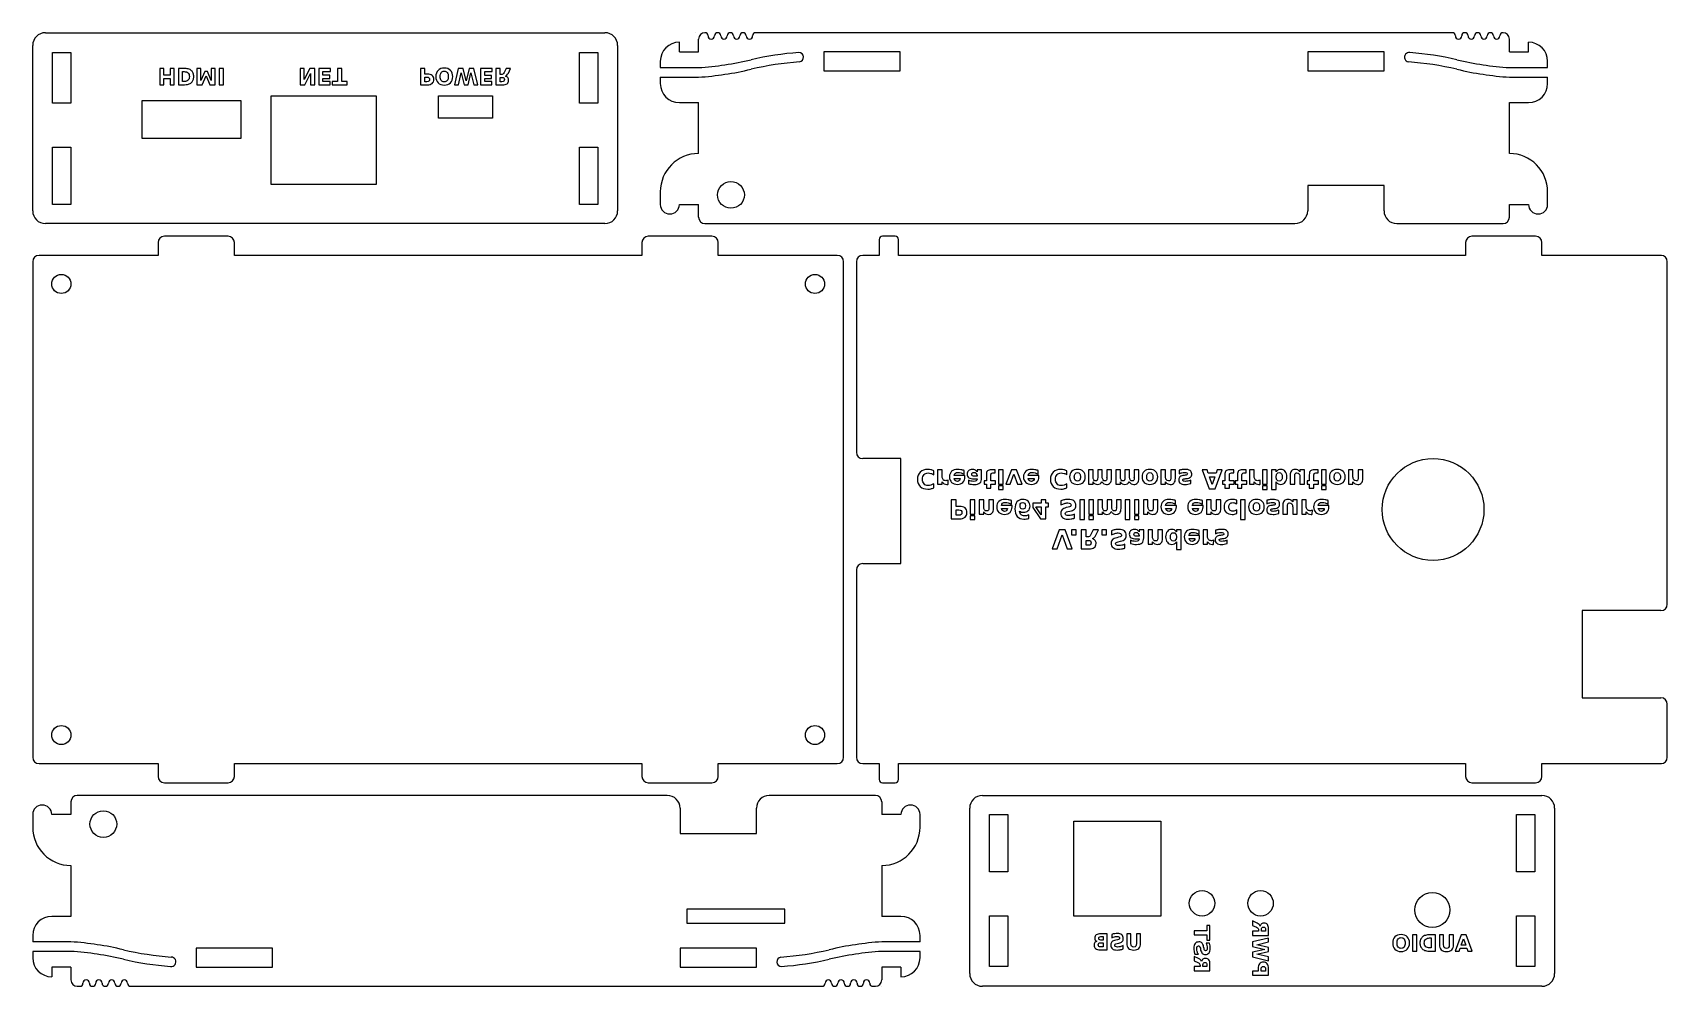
# Model space of a CAD drawing. Header units: millimetres. Extents: x 0 to 257, y 0 to 150.
import ezdxf

# ---------------------------------------------------------------- set-up
doc = ezdxf.new("R2010")
doc.units = ezdxf.units.MM
doc.layers.get('0').update_dxf_attribs({"color": 178, "true_color": 0x000000})
doc.layers.add('connector cutout', color=1, linetype='Continuous', true_color=0xff0000)
doc.layers.add('text', color=2, linetype='Continuous', true_color=0xffff00)

msp = doc.modelspace()

# ---------------------------------------------------------------- linework, layer by layer
at = {"lineweight": -3}
for p, q in [((2, 149.9), (89.9, 149.9)), ((104.1, 149.9), (104.1, 149.9)), ((223, 149.9), (113.6, 149.9)), ((0, 121.9), (0, 147.9)), ((91.9, 147.9), (91.9, 121.9)), ((101.6, 146.9), (101.6, 148.4)), ((101.6, 146.9), (104.6, 146.9)), ((104.6, 146.9), (104.6, 148.9)), ((232, 146.9), (232, 148.9)), ((232, 146.9), (235, 146.9)), ((235, 146.9), (235, 148.4)), ((235, 146.9), (235, 146.9)), ((98.6, 145.4), (98.6, 144.4)), ((98.6, 144.4), (104.6, 144.4)), ((232, 144.4), (238, 144.4)), ((238, 144.4), (238, 145.4)), ((98.6, 142.9), (104.6, 142.9)), ((98.6, 142.9), (98.6, 141.9)), ((232, 142.9), (238, 142.9)), ((238, 141.9), (238, 142.9)), ((101.6, 138.9), (104.6, 138.9)), ((104.6, 130.9), (104.6, 138.9)), ((232, 138.9), (235, 138.9)), ((232, 130.9), (232, 138.9)), ((235, 130.9), (235, 130.9)), ((212.3, 125.9), (200.3, 125.9)), ((200.3, 125.9), (200.3, 121.9)), ((212.3, 121.9), (212.3, 125.9)), ((98.6, 124.9), (98.6, 122.9)), ((238, 122.9), (238, 124.9)), ((101.6, 122.9), (101.6, 122.9)), ((101.6, 122.9), (104.6, 122.9)), ((104.6, 120.9), (104.6, 122.9)), ((232, 122.9), (235, 122.9)), ((232, 120.9), (232, 122.9)), ((235, 122.9), (235, 122.9)), ((89.9, 119.9), (2, 119.9)), ((105.6, 119.9), (198.3, 119.9)), ((214.3, 119.9), (231, 119.9)), ((19.7, 116.9), (19.7, 114.9)), ((30.7, 117.9), (20.7, 117.9)), ((31.7, 114.9), (31.7, 116.9)), ((95.7, 116.9), (95.7, 114.9)), ((106.7, 117.9), (96.7, 117.9)), ((107.7, 114.9), (107.7, 116.9)), ((225.1, 116.9), (225.1, 114.9)), ((236.1, 117.9), (226.1, 117.9)), ((237.1, 114.9), (237.1, 116.9)), ((0, 113.9), (0, 36)), ((19.7, 114.9), (1, 114.9)), ((95.7, 114.9), (31.7, 114.9)), ((126.4, 114.9), (107.7, 114.9)), ((127.4, 36), (127.4, 113.9)), ((129.4, 113.9), (129.4, 83.95)), ((133, 114.9), (130.4, 114.9)), ((225.1, 114.9), (136, 114.9)), ((255.88, 114.9), (237.1, 114.9)), ((256.8, 60.05), (256.8, 113.9)), ((129.4, 65.45), (129.4, 36)), ((256.8, 36), (256.8, 44.35)), ((1, 35), (19.7, 35)), ((19.7, 35), (19.7, 33)), ((31.7, 35), (95.7, 35)), ((31.7, 33), (31.7, 35)), ((95.7, 35), (95.7, 33)), ((107.7, 35), (126.4, 35)), ((107.7, 33), (107.7, 35)), ((130.4, 35), (133, 35)), ((136, 35), (225.1, 35)), ((225.1, 35), (225.1, 33)), ((237.1, 33), (237.1, 35)), ((237.1, 35), (255.88, 35)), ((20.7, 32), (30.7, 32)), ((96.7, 32), (106.7, 32)), ((226.1, 32), (236.1, 32)), ((6, 29), (6, 27)), ((99.7, 30), (7, 30)), ((132.4, 30), (115.7, 30)), ((133.4, 29), (133.4, 27)), ((149.2, 30), (237.1, 30)), ((0, 27), (0, 25)), ((3, 27), (3, 27)), ((6, 27), (3, 27)), ((101.7, 28), (101.7, 24)), ((113.7, 24), (113.7, 28)), ((136.4, 27), (133.4, 27)), ((136.4, 27), (136.4, 27)), ((139.4, 25), (139.4, 27)), ((147.2, 2), (147.2, 28)), ((239.1, 28), (239.1, 2)), ((101.7, 24), (113.7, 24)), ((3, 19), (3, 19)), ((6, 19), (6, 11)), ((133.4, 19), (133.4, 11)), ((6, 11), (3, 11)), ((136.4, 11), (133.4, 11)), ((0, 8), (0, 7)), ((139.4, 7), (139.4, 8)), ((6, 7), (0, 7)), ((6, 5.5), (0, 5.5)), ((0, 5.5), (0, 4.5)), ((139.4, 7), (133.4, 7)), ((139.4, 5.5), (133.4, 5.5)), ((139.4, 4.5), (139.4, 5.5)), ((3, 3), (3, 3)), ((3, 3), (3, 1.5)), ((6, 3), (3, 3)), ((6, 3), (6, 1)), ((136.4, 3), (133.4, 3)), ((133.4, 3), (133.4, 1)), ((136.4, 3), (136.4, 1.5)), ((7, 0), (7.4, 0)), ((132, 0), (132.4, 0)), ((133.4, 0), (133.4, 0)), ((237.1, 0), (149.2, 0)), ((237.1, 0), (237.1, 0))]:
    msp.add_line(p, q, dxfattribs=at)
for p, q in [((133, 117.4), (133, 114.9)), ((135.5, 117.9), (133.5, 117.9)), ((136, 114.9), (136, 117.4)), ((136, 114.9), (136, 114.9)), ((136.4, 82.95), (130.4, 82.95)), ((136.4, 66.45), (136.4, 82.95)), ((130.4, 66.45), (136.4, 66.45)), ((255.8, 59.05), (243.45, 59.05)), ((243.45, 59.05), (243.45, 45.35)), ((243.45, 45.35), (255.8, 45.35)), ((133, 35), (133, 32.5)), ((136, 35), (136, 35)), ((136, 32.5), (136, 35)), ((133.5, 32), (135.5, 32)), ((15.4, 0), (124, 0))]:
    msp.add_line(p, q)
for centre, radius, start, end in [((2, 147.9), 2, 90, 180), ((89.9, 147.9), 2, 0, 90), ((105.6, 148.9), 1, 90, 180), ((231, 148.9), 1, 0, 90), ((101.6, 145.4), 3, 90, 180), ((124.02, 96.91), 50, 94.1979, 102.9071), ((120.36, 146.04), 0.742, 278.5192, 90), ((216.24, 146.04), 0.742, 81.3844, 261.3844), ((212.58, 96.91), 50, 77.0936, 85.6751), ((235, 145.4), 3, 0, 90), ((101.26, 194.29), 50, 273.8292, 283.4021), ((101.26, 192.79), 50, 273.8292, 283.4021), ((124.13, 95.44), 50, 94.1965, 103.0348), ((212.47, 95.44), 50, 76.9645, 85.8042), ((235.34, 194.29), 50, 256.5979, 266.1708), ((235.34, 192.79), 50, 256.5979, 266.1708), ((101.6, 141.9), 3, 180, 270), ((235, 141.9), 3, 270, 0), ((2, 121.9), 2, 180, 270), ((89.9, 121.9), 2, 270, 0), ((105.6, 120.9), 1, 180, 270), ((231, 120.9), 1, 270, 0), ((20.7, 116.9), 1, 90, 180), ((30.7, 116.9), 1, 0, 90), ((96.7, 116.9), 1, 90, 180), ((106.7, 116.9), 1, 0, 90), ((226.1, 116.9), 1, 90, 180), ((236.1, 116.9), 1, 0, 90), ((1, 113.9), 1, 90, 180), ((126.4, 113.9), 1, 0, 90), ((130.4, 113.9), 1, 90, 180), ((1, 36), 1, 180, 270), ((126.4, 36), 1, 270, 0), ((130.4, 36), 1, 180, 270), ((20.7, 33), 1, 180, 270), ((30.7, 33), 1, 270, 0), ((96.7, 33), 1, 180, 270), ((106.7, 33), 1, 270, 0), ((226.1, 33), 1, 180, 270), ((236.1, 33), 1, 270, 0), ((7, 29), 1, 90, 180), ((132.4, 29), 1, 0, 90), ((137.9, 27), 1.5, 0, 180), ((149.2, 28), 2, 90, 180), ((237.1, 28), 2, 0, 90), ((133.4, 25), 6, 270, 0), ((3, 8), 3, 90, 180), ((136.4, 8), 3, 0, 90), ((2.66, -42.89), 50, 76.5979, 86.1708), ((2.66, -44.39), 50, 76.5979, 86.1708), ((25.53, 54.46), 50, 256.9645, 265.6752), ((113.87, 54.46), 50, 274.1965, 283.0348), ((136.74, -42.89), 50, 93.8292, 103.4021), ((136.74, -44.39), 50, 93.8292, 103.4021), ((3, 4.5), 3, 180, 270), ((25.42, 52.99), 50, 257.0936, 265.6751), ((21.76, 3.86), 0.742, 261.3844, 90.0951), ((117.64, 3.86), 0.742, 98.5192, 270), ((113.98, 52.99), 50, 274.1979, 282.9071), ((136.4, 4.5), 3, 270, 0), ((7, 1), 1, 180, 270), ((132.4, 1), 1, 270, 0)]:
    msp.add_arc(centre, radius, start, end, dxfattribs=at)
for centre, radius, start, end in [((105.6, 149.4), 0.5, 0, 90), ((106.6, 149.4), 0.5, 180, 0), ((107.6, 149.4), 0.5, 0, 180), ((108.6, 149.4), 0.5, 180, 0), ((109.6, 149.4), 0.5, 0, 180), ((110.6, 149.4), 0.5, 180, 0), ((111.6, 149.4), 0.5, 0, 180), ((112.6, 149.4), 0.5, 180, 0), ((113.6, 149.4), 0.5, 90, 180), ((223, 149.4), 0.5, 0, 90), ((224, 149.4), 0.5, 180, 0), ((225, 149.4), 0.5, 0, 180), ((226, 149.4), 0.5, 180, 0), ((227, 149.4), 0.5, 0, 180), ((228, 149.4), 0.5, 180, 0), ((229, 149.4), 0.5, 0, 180), ((230, 149.4), 0.5, 180, 0), ((231, 149.4), 0.5, 90, 180), ((104.6, 124.9), 6, 90, 180), ((232, 124.9), 6, 0, 90), ((100.1, 122.9), 1.5, 180, 0), ((198.3, 121.9), 2, 270, 0), ((214.3, 121.9), 2, 180, 270), ((236.5, 122.9), 1.5, 180, 0), ((133.5, 117.4), 0.5, 90, 180), ((135.5, 117.4), 0.5, 0, 90), ((255.8, 113.9), 1, 0, 90), ((130.4, 83.95), 1, 180, 270), ((130.4, 65.45), 1, 90, 180), ((255.8, 60.05), 1, 270, 0), ((255.8, 44.35), 1, 0, 90), ((255.8, 36), 1, 270, 0), ((133.5, 32.5), 0.5, 180, 270), ((135.5, 32.5), 0.5, 270, 0), ((1.5, 27), 1.5, 0, 180), ((99.7, 28), 2, 0, 90), ((115.7, 28), 2, 90, 180), ((6, 25), 6, 180, 270), ((7.4, 0.5), 0.5, 270, 0), ((8.4, 0.5), 0.5, 0, 180), ((9.4, 0.5), 0.5, 180, 0), ((10.4, 0.5), 0.5, 0, 180), ((11.4, 0.5), 0.5, 180, 0), ((12.4, 0.5), 0.5, 0, 180), ((13.4, 0.5), 0.5, 180, 0), ((14.4, 0.5), 0.5, 0, 180), ((15.4, 0.5), 0.5, 180, 270), ((124, 0.5), 0.5, 270, 0), ((125, 0.5), 0.5, 0, 180), ((126, 0.5), 0.5, 180, 0), ((127, 0.5), 0.5, 0, 180), ((128, 0.5), 0.5, 180, 0), ((129, 0.5), 0.5, 0, 180), ((130, 0.5), 0.5, 180, 0), ((131, 0.5), 0.5, 0, 180), ((132, 0.5), 0.5, 180, 270), ((149.2, 2), 2, 180, 270), ((237.1, 2), 2, 270, 0)]:
    msp.add_arc(centre, radius, start, end)
at = {"layer": 'connector cutout', "lineweight": -3}
for p, q in [((3.1, 138.8), (3.1, 146.8)), ((3.1, 146.8), (6, 146.8)), ((6, 146.8), (6, 138.8)), ((85.9, 138.8), (85.9, 146.8)), ((85.9, 146.8), (88.8, 146.8)), ((88.8, 146.8), (88.8, 138.8)), ((136.3, 146.9), (124.3, 146.9)), ((124.3, 146.9), (124.3, 143.9)), ((136.3, 143.9), (136.3, 146.9)), ((212.3, 146.9), (200.3, 146.9)), ((200.3, 146.9), (200.3, 143.9)), ((212.3, 143.9), (212.3, 146.9)), ((124.3, 143.9), (136.3, 143.9)), ((200.3, 143.9), (212.3, 143.9)), ((6, 138.8), (3.1, 138.8)), ((88.8, 138.8), (85.9, 138.8)), ((3.1, 122.9), (3.1, 131.9)), ((3.1, 131.9), (6, 131.9)), ((6, 131.9), (6, 122.9)), ((85.9, 122.9), (85.9, 131.9)), ((85.9, 131.9), (88.8, 131.9)), ((88.8, 131.9), (88.8, 122.9)), ((6, 122.9), (3.1, 122.9)), ((88.8, 122.9), (85.9, 122.9)), ((150.3, 27), (153.2, 27)), ((150.3, 18), (150.3, 27)), ((153.2, 27), (153.2, 18)), ((233.1, 27), (236, 27)), ((233.1, 18), (233.1, 27)), ((236, 27), (236, 18)), ((153.2, 18), (150.3, 18)), ((236, 18), (233.1, 18)), ((150.3, 11.1), (153.2, 11.1)), ((150.3, 3.1), (150.3, 11.1)), ((153.2, 11.1), (153.2, 3.1)), ((233.1, 11.1), (236, 11.1)), ((233.1, 3.1), (233.1, 11.1)), ((236, 11.1), (236, 3.1)), ((37.7, 6), (25.7, 6)), ((25.7, 6), (25.7, 3)), ((37.7, 3), (37.7, 6)), ((113.7, 6), (101.7, 6)), ((101.7, 6), (101.7, 3)), ((113.7, 3), (113.7, 6)), ((25.7, 3), (37.7, 3)), ((101.7, 3), (113.7, 3)), ((153.2, 3.1), (150.3, 3.1)), ((236, 3.1), (233.1, 3.1))]:
    msp.add_line(p, q, dxfattribs=at)
at = {"layer": 'connector cutout'}
for p, q in [((17.2, 133.25), (17.2, 139.25)), ((17.2, 139.25), (32.7, 139.25)), ((32.7, 139.25), (32.7, 133.25)), ((37.45, 126.05), (37.45, 139.95)), ((37.45, 139.95), (53.95, 139.95)), ((53.95, 139.95), (53.95, 126.05)), ((63.75, 136.45), (63.75, 139.95)), ((63.75, 139.95), (72.25, 139.95)), ((72.25, 139.95), (72.25, 136.45)), ((72.25, 136.45), (63.75, 136.45)), ((32.7, 133.25), (17.2, 133.25)), ((53.95, 126.05), (37.45, 126.05)), ((163.55, 11.05), (163.55, 25.95)), ((163.55, 25.95), (177.25, 25.95)), ((177.25, 25.95), (177.25, 11.05)), ((118.15, 12.15), (102.75, 12.15)), ((102.75, 12.15), (102.75, 9.95)), ((118.15, 9.95), (118.15, 12.15)), ((177.25, 11.05), (163.55, 11.05)), ((102.75, 9.95), (118.15, 9.95))]:
    msp.add_line(p, q, dxfattribs=at)
for centre, radius in [((109.7, 124.4), 2.1), ((4.5, 110.4), 1.5), ((122.9, 110.4), 1.5), ((220, 74.95), 8), ((4.5, 39.5), 1.5), ((122.9, 39.5), 1.5), ((11.1, 25.5), 2.1), ((183.7, 13.05), 2), ((192.9, 13.05), 2), ((219.9, 12), 2.75)]:
    msp.add_circle(centre, radius, dxfattribs=at)
at = {"layer": 'text'}
for p, q in [((19.95, 144.29), (19.95, 141.71)), ((20.61, 144.29), (19.95, 144.29)), ((20.61, 143.2), (20.61, 144.29)), ((21.59, 144.29), (21.59, 143.2)), ((22.25, 144.29), (21.59, 144.29)), ((22.25, 141.71), (22.25, 144.29)), ((22.89, 144.29), (22.89, 141.71)), ((23.58, 144.29), (22.89, 144.29)), ((25.8, 144.29), (25.8, 141.71)), ((26.42, 144.29), (25.8, 144.29)), ((26.42, 142.4), (26.42, 144.29)), ((28.03, 144.29), (28.03, 142.4)), ((28.66, 144.29), (28.03, 144.29)), ((28.66, 141.71), (28.66, 144.29)), ((29.29, 144.29), (29.29, 141.71)), ((29.95, 144.29), (29.29, 144.29)), ((29.95, 141.71), (29.95, 144.29)), ((42, 144.29), (42, 141.71)), ((42.63, 144.29), (42, 144.29)), ((42.63, 142.52), (42.63, 144.29)), ((43.56, 144.29), (42.63, 142.52)), ((44.3, 144.29), (43.56, 144.29)), ((44.3, 141.71), (44.3, 144.29)), ((44.93, 144.29), (44.93, 141.71)), ((46.76, 144.29), (44.93, 144.29)), ((46.76, 143.78), (46.76, 144.29)), ((47.89, 144.29), (47.89, 142.22)), ((48.55, 144.29), (47.89, 144.29)), ((48.55, 142.22), (48.55, 144.29)), ((60.91, 144.28), (60.91, 141.71)), ((61.58, 144.28), (60.91, 144.28)), ((61.58, 143.39), (61.58, 144.28)), ((66.86, 144.28), (66.25, 141.71)), ((67.63, 144.28), (66.86, 144.28)), ((68.09, 142.33), (67.63, 144.28)), ((68.55, 144.28), (68.09, 142.33)), ((69.32, 144.28), (68.55, 144.28)), ((69.93, 141.71), (69.32, 144.28)), ((70.36, 144.28), (70.36, 141.71)), ((72.19, 144.28), (70.36, 144.28)), ((72.19, 143.78), (72.19, 144.28)), ((72.76, 144.28), (72.76, 141.71)), ((73.43, 144.28), (72.76, 144.28)), ((73.43, 143.31), (73.43, 144.28)), ((74.38, 144.28), (74.07, 143.64)), ((75.09, 144.28), (74.38, 144.28)), ((74.73, 143.55), (75.09, 144.28)), ((19.95, 141.71), (20.61, 141.71)), ((21.59, 143.2), (20.61, 143.2)), ((20.61, 142.69), (21.59, 142.69)), ((20.61, 141.71), (20.61, 142.69)), ((21.59, 142.69), (21.59, 141.71)), ((21.59, 141.71), (22.25, 141.71)), ((22.89, 141.71), (23.58, 141.71)), ((23.55, 143.78), (23.79, 143.78)), ((23.55, 142.22), (23.55, 143.78)), ((23.79, 142.22), (23.55, 142.22)), ((25.8, 141.71), (26.64, 141.71)), ((27.02, 143.79), (26.42, 142.4)), ((26.64, 141.71), (27.23, 143.09)), ((27.44, 143.79), (27.02, 143.79)), ((27.23, 143.09), (27.81, 141.71)), ((28.03, 142.4), (27.44, 143.79)), ((27.81, 141.71), (28.66, 141.71)), ((29.29, 141.71), (29.95, 141.71)), ((42, 141.71), (42.74, 141.71)), ((42.74, 141.71), (43.67, 143.48)), ((43.67, 143.48), (43.67, 141.71)), ((43.67, 141.71), (44.3, 141.71)), ((44.93, 141.71), (46.72, 141.71)), ((45.6, 143.78), (46.76, 143.78)), ((45.6, 143.2), (45.6, 143.78)), ((46.66, 143.2), (45.6, 143.2)), ((45.6, 142.69), (46.66, 142.69)), ((45.6, 142.22), (45.6, 142.69)), ((46.72, 142.22), (45.6, 142.22)), ((46.66, 142.69), (46.66, 143.2)), ((46.72, 141.71), (46.72, 142.22)), ((47.03, 142.22), (47.03, 141.71)), ((47.89, 142.22), (47.03, 142.22)), ((47.03, 141.71), (49.4, 141.71)), ((49.4, 142.22), (48.55, 142.22)), ((49.4, 141.71), (49.4, 142.22)), ((60.91, 141.71), (62.01, 141.71)), ((62.01, 143.39), (61.58, 143.39)), ((61.58, 142.91), (61.94, 142.91)), ((61.58, 142.19), (61.58, 142.91)), ((61.94, 142.19), (61.58, 142.19)), ((66.25, 141.71), (66.89, 141.71)), ((66.89, 141.71), (67.33, 143.58)), ((67.33, 143.58), (67.77, 141.71)), ((67.77, 141.71), (68.41, 141.71)), ((68.41, 141.71), (68.85, 143.58)), ((68.85, 143.58), (69.3, 141.71)), ((69.3, 141.71), (69.93, 141.71)), ((70.36, 141.71), (72.15, 141.71)), ((71.02, 143.78), (72.19, 143.78)), ((71.02, 143.19), (71.02, 143.78)), ((72.08, 143.19), (71.02, 143.19)), ((71.02, 142.69), (72.08, 142.69)), ((71.02, 142.21), (71.02, 142.69)), ((72.15, 142.21), (71.02, 142.21)), ((72.08, 142.69), (72.08, 143.19)), ((72.15, 141.71), (72.15, 142.21)), ((72.76, 141.71), (73.78, 141.71)), ((73.62, 143.31), (73.43, 143.31)), ((73.43, 142.85), (73.71, 142.85)), ((73.43, 142.19), (73.43, 142.85)), ((73.71, 142.19), (73.43, 142.19)), ((141.55, 80.41), (141.55, 81.03)), ((142.16, 81.2), (142.16, 78.95)), ((142.88, 81.2), (142.16, 81.2)), ((142.88, 80.16), (142.88, 81.2)), ((146.44, 80.27), (144.76, 80.27)), ((144.77, 79.83), (145.71, 79.83)), ((146.34, 80.51), (146.34, 81.06)), ((146.44, 80.07), (146.44, 80.27)), ((147.93, 79.76), (148.36, 79.76)), ((148.36, 80.19), (147.98, 80.19)), ((148.36, 81.2), (148.36, 80.87)), ((149.08, 81.2), (148.36, 81.2)), ((148.36, 80.27), (148.36, 80.19)), ((148.36, 79.76), (148.36, 79.7)), ((149.08, 79.92), (149.08, 81.2)), ((149.82, 80.42), (149.82, 79.46)), ((150.54, 79.46), (150.54, 80.42)), ((151.22, 81.2), (150.6, 81.2)), ((150.85, 80.69), (151.22, 80.69)), ((151.22, 80.69), (151.22, 81.2)), ((151.73, 81.2), (151.73, 78.95)), ((152.45, 81.2), (151.73, 81.2)), ((152.45, 78.95), (152.45, 81.2)), ((153.75, 81.2), (152.86, 78.95)), ((153.58, 78.95), (154.15, 80.5)), ((154.54, 81.2), (153.75, 81.2)), ((154.15, 80.5), (154.7, 78.95)), ((155.43, 78.95), (154.54, 81.2)), ((158.08, 80.27), (156.4, 80.27)), ((156.41, 79.83), (157.34, 79.83)), ((157.97, 80.51), (157.97, 81.06)), ((158.08, 80.07), (158.08, 80.27)), ((162.44, 80.41), (162.44, 81.03)), ((165.86, 81.2), (165.86, 78.95)), ((166.58, 81.2), (165.86, 81.2)), ((166.58, 80.09), (166.58, 81.2)), ((167.31, 81.2), (167.31, 80.03)), ((168.03, 81.2), (167.31, 81.2)), ((168.03, 80.09), (168.03, 81.2)), ((168.76, 81.2), (168.76, 80.03)), ((169.48, 81.2), (168.76, 81.2)), ((169.48, 79.83), (169.48, 81.2)), ((170.15, 81.2), (170.15, 78.95)), ((170.87, 81.2), (170.15, 81.2)), ((170.87, 80.09), (170.87, 81.2)), ((171.6, 81.2), (171.6, 80.03)), ((172.32, 81.2), (171.6, 81.2)), ((172.32, 80.09), (172.32, 81.2)), ((173.05, 81.2), (173.05, 80.03)), ((173.77, 81.2), (173.05, 81.2)), ((173.77, 79.83), (173.77, 81.2)), ((177.25, 81.2), (177.25, 78.95)), ((177.97, 81.2), (177.25, 81.2)), ((177.97, 80.09), (177.97, 81.2)), ((178.79, 81.2), (178.79, 80.98)), ((179.52, 81.2), (178.79, 81.2)), ((178.79, 80.98), (178.79, 80.15)), ((179.52, 79.83), (179.52, 81.2)), ((180.09, 81.12), (180.09, 80.57)), ((181.04, 80.33), (180.92, 80.32)), ((181.03, 79.78), (181.16, 79.8)), ((183.72, 81.2), (184.83, 78.2)), ((184.49, 81.2), (183.72, 81.2)), ((184.69, 80.65), (184.49, 81.2)), ((185.9, 80.65), (184.69, 80.65)), ((185.29, 78.9), (184.88, 80.1)), ((184.88, 80.1), (185.7, 80.1)), ((185.7, 80.1), (185.29, 78.9)), ((185.75, 78.2), (186.86, 81.2)), ((186.08, 81.2), (185.9, 80.65)), ((186.86, 81.2), (186.08, 81.2)), ((187.29, 80.42), (187.29, 79.46)), ((188.01, 79.46), (188.01, 80.42)), ((188.69, 81.2), (188.07, 81.2)), ((188.32, 80.69), (188.69, 80.69)), ((188.69, 80.69), (188.69, 81.2)), ((189.26, 80.42), (189.26, 79.46)), ((189.98, 79.46), (189.98, 80.42)), ((190.66, 81.2), (190.04, 81.2)), ((190.29, 80.69), (190.66, 80.69)), ((190.66, 80.69), (190.66, 81.2)), ((191.17, 81.2), (191.17, 78.95)), ((191.89, 81.2), (191.17, 81.2)), ((191.89, 80.16), (191.89, 81.2)), ((193.21, 81.2), (193.21, 78.95)), ((193.93, 81.2), (193.21, 81.2)), ((193.93, 78.95), (193.93, 81.2)), ((194.63, 81.2), (194.63, 78.07)), ((195.35, 81.2), (194.63, 81.2)), ((195.35, 80.87), (195.35, 81.2)), ((197.54, 80.32), (197.54, 78.95)), ((199.08, 81.2), (199.08, 80.87)), ((199.8, 81.2), (199.08, 81.2)), ((199.08, 80.06), (199.08, 78.95)), ((199.8, 78.95), (199.8, 81.2)), ((200.56, 80.42), (200.56, 79.46)), ((201.28, 79.46), (201.28, 80.42)), ((201.96, 81.2), (201.34, 81.2)), ((201.59, 80.69), (201.96, 80.69)), ((201.96, 80.69), (201.96, 81.2)), ((202.47, 81.2), (202.47, 78.95)), ((203.19, 81.2), (202.47, 81.2)), ((203.19, 78.95), (203.19, 81.2)), ((206.7, 81.2), (206.7, 78.95)), ((207.42, 81.2), (206.7, 81.2)), ((207.42, 80.09), (207.42, 81.2)), ((208.24, 81.2), (208.24, 80.98)), ((208.96, 81.2), (208.24, 81.2)), ((208.24, 80.98), (208.24, 80.15)), ((208.96, 79.83), (208.96, 81.2)), ((141.55, 78.37), (141.55, 78.99)), ((142.16, 78.95), (142.88, 78.95)), ((142.88, 78.95), (142.88, 79.32)), ((143.83, 78.91), (143.83, 79.56)), ((147, 79.56), (147, 79.01)), ((149.46, 79.46), (149.46, 78.95)), ((149.82, 79.46), (149.46, 79.46)), ((149.46, 78.95), (149.82, 78.95)), ((149.82, 78.95), (149.82, 78.31)), ((149.82, 78.31), (150.54, 78.31)), ((151.28, 79.46), (150.54, 79.46)), ((150.54, 78.95), (151.28, 78.95)), ((150.54, 78.31), (150.54, 78.95)), ((151.28, 78.95), (151.28, 79.46)), ((151.73, 78.95), (152.45, 78.95)), ((151.73, 78.66), (151.73, 78.07)), ((152.45, 78.66), (151.73, 78.66)), ((151.73, 78.07), (152.45, 78.07)), ((152.45, 78.07), (152.45, 78.66)), ((152.86, 78.95), (153.58, 78.95)), ((154.7, 78.95), (155.43, 78.95)), ((162.44, 78.37), (162.44, 78.99)), ((165.86, 78.95), (166.58, 78.95)), ((166.58, 78.95), (166.58, 79.28)), ((170.15, 78.95), (170.87, 78.95)), ((170.87, 78.95), (170.87, 79.28)), ((177.25, 78.95), (177.97, 78.95)), ((177.97, 78.95), (177.97, 79.28)), ((181.94, 79.02), (181.94, 79.57)), ((184.83, 78.2), (185.75, 78.2)), ((186.93, 79.46), (186.93, 78.95)), ((187.29, 79.46), (186.93, 79.46)), ((186.93, 78.95), (187.29, 78.95)), ((187.29, 78.95), (187.29, 78.31)), ((187.29, 78.31), (188.01, 78.31)), ((188.75, 79.46), (188.01, 79.46)), ((188.01, 78.95), (188.75, 78.95)), ((188.01, 78.31), (188.01, 78.95)), ((188.75, 78.95), (188.75, 79.46)), ((188.91, 79.46), (188.91, 78.95)), ((189.26, 79.46), (188.91, 79.46)), ((188.91, 78.95), (189.26, 78.95)), ((189.26, 78.95), (189.26, 78.31)), ((189.26, 78.31), (189.98, 78.31)), ((190.72, 79.46), (189.98, 79.46)), ((189.98, 78.95), (190.72, 78.95)), ((189.98, 78.31), (189.98, 78.95)), ((190.72, 78.95), (190.72, 79.46)), ((191.17, 78.95), (191.89, 78.95)), ((191.89, 78.95), (191.89, 79.32)), ((192.84, 78.91), (192.84, 79.56)), ((193.21, 78.95), (193.93, 78.95)), ((193.21, 78.66), (193.21, 78.07)), ((193.93, 78.66), (193.21, 78.66)), ((193.21, 78.07), (193.93, 78.07)), ((193.93, 78.07), (193.93, 78.66)), ((194.63, 78.07), (195.35, 78.07)), ((195.35, 78.07), (195.35, 79.28)), ((197.54, 78.95), (198.26, 78.95)), ((198.26, 78.95), (198.26, 79.17)), ((199.08, 78.95), (199.8, 78.95)), ((200.2, 79.46), (200.2, 78.95)), ((200.56, 79.46), (200.2, 79.46)), ((200.2, 78.95), (200.56, 78.95)), ((200.56, 78.95), (200.56, 78.31)), ((200.56, 78.31), (201.28, 78.31)), ((202.02, 79.46), (201.28, 79.46)), ((201.28, 78.95), (202.02, 78.95)), ((201.28, 78.31), (201.28, 78.95)), ((202.02, 78.95), (202.02, 79.46)), ((202.47, 78.95), (203.19, 78.95)), ((202.47, 78.66), (202.47, 78.07)), ((203.19, 78.66), (202.47, 78.66)), ((202.47, 78.07), (203.19, 78.07)), ((203.19, 78.07), (203.19, 78.66)), ((206.7, 78.95), (207.42, 78.95)), ((207.42, 78.95), (207.42, 79.28)), ((144.31, 76.48), (144.31, 73.48)), ((145.08, 76.48), (144.31, 76.48)), ((145.08, 75.44), (145.08, 76.48)), ((145.59, 75.44), (145.08, 75.44)), ((145.08, 74.88), (145.51, 74.88)), ((145.08, 74.04), (145.08, 74.88)), ((147.27, 76.48), (147.27, 74.23)), ((147.99, 76.48), (147.27, 76.48)), ((147.99, 74.23), (147.99, 76.48)), ((148.69, 76.48), (148.69, 74.23)), ((149.41, 76.48), (148.69, 76.48)), ((149.41, 75.38), (149.41, 76.48)), ((149.41, 74.23), (149.41, 74.56)), ((150.23, 76.48), (150.23, 76.26)), ((150.95, 76.48), (150.23, 76.48)), ((150.23, 76.26), (150.23, 75.44)), ((150.95, 75.11), (150.95, 76.48)), ((153.87, 75.56), (152.18, 75.56)), ((152.19, 75.11), (153.13, 75.11)), ((153.76, 75.79), (153.76, 76.35)), ((153.87, 75.35), (153.87, 75.56)), ((157.11, 75.94), (157.11, 75.27)), ((158.44, 75.94), (157.11, 75.94)), ((157.11, 75.27), (158.31, 73.48)), ((157.59, 75.38), (158.44, 75.38)), ((158.44, 74.12), (157.59, 75.38)), ((158.44, 76.48), (158.44, 75.94)), ((159.17, 76.48), (158.44, 76.48)), ((158.44, 75.38), (158.44, 74.12)), ((159.17, 75.94), (159.17, 76.48)), ((159.6, 75.94), (159.17, 75.94)), ((159.17, 75.38), (159.6, 75.38)), ((159.17, 73.48), (159.17, 75.38)), ((159.6, 75.38), (159.6, 75.94)), ((161.53, 76.33), (161.53, 75.67)), ((162.67, 75.3), (162.37, 75.24)), ((162.62, 74.61), (162.95, 74.67)), ((164.52, 76.48), (164.52, 73.36)), ((165.24, 76.48), (164.52, 76.48)), ((165.24, 73.36), (165.24, 76.48)), ((165.94, 76.48), (165.94, 74.23)), ((166.66, 76.48), (165.94, 76.48)), ((166.66, 74.23), (166.66, 76.48)), ((167.36, 76.48), (167.36, 74.23)), ((168.08, 76.48), (167.36, 76.48)), ((168.08, 75.38), (168.08, 76.48)), ((168.08, 74.23), (168.08, 74.56)), ((168.8, 76.48), (168.8, 75.31)), ((169.53, 76.48), (168.8, 76.48)), ((169.53, 75.38), (169.53, 76.48)), ((170.25, 76.48), (170.25, 75.31)), ((170.98, 76.48), (170.25, 76.48)), ((170.98, 75.11), (170.98, 76.48)), ((171.65, 76.48), (171.65, 73.36)), ((172.37, 76.48), (171.65, 76.48)), ((172.37, 73.36), (172.37, 76.48)), ((173.07, 76.48), (173.07, 74.23)), ((173.79, 76.48), (173.07, 76.48)), ((173.79, 74.23), (173.79, 76.48)), ((174.49, 76.48), (174.49, 74.23)), ((175.21, 76.48), (174.49, 76.48)), ((175.21, 75.38), (175.21, 76.48)), ((175.21, 74.23), (175.21, 74.56)), ((176.03, 76.48), (176.03, 76.26)), ((176.75, 76.48), (176.03, 76.48)), ((176.03, 76.26), (176.03, 75.44)), ((176.75, 75.11), (176.75, 76.48)), ((179.67, 75.56), (177.99, 75.56)), ((177.99, 75.11), (178.93, 75.11)), ((179.56, 75.79), (179.56, 76.35)), ((179.67, 75.35), (179.67, 75.56)), ((183.87, 75.56), (182.18, 75.56)), ((182.19, 75.11), (183.13, 75.11)), ((183.76, 75.79), (183.76, 76.35)), ((183.87, 75.35), (183.87, 75.56)), ((184.4, 76.48), (184.4, 74.23)), ((185.12, 76.48), (184.4, 76.48)), ((185.12, 75.38), (185.12, 76.48)), ((185.12, 74.23), (185.12, 74.56)), ((185.94, 76.48), (185.94, 76.26)), ((186.66, 76.48), (185.94, 76.48)), ((185.94, 76.26), (185.94, 75.44)), ((186.66, 75.11), (186.66, 76.48)), ((189.15, 75.83), (189.15, 76.42)), ((189.15, 74.3), (189.15, 74.89)), ((189.77, 76.48), (189.77, 73.36)), ((190.49, 76.48), (189.77, 76.48)), ((190.49, 73.36), (190.49, 76.48)), ((193.9, 76.4), (193.9, 75.86)), ((194.85, 75.62), (194.73, 75.6)), ((194.84, 75.07), (194.97, 75.09)), ((195.75, 74.3), (195.75, 74.85)), ((196.41, 75.61), (196.41, 74.23)), ((197.95, 76.48), (197.95, 76.16)), ((198.67, 76.48), (197.95, 76.48)), ((197.95, 75.34), (197.95, 74.23)), ((198.67, 74.23), (198.67, 76.48)), ((199.37, 76.48), (199.37, 74.23)), ((200.08, 76.48), (199.37, 76.48)), ((200.08, 75.45), (200.08, 76.48)), ((200.08, 74.23), (200.08, 74.6)), ((201.03, 74.2), (201.04, 74.85)), ((203.65, 75.56), (201.97, 75.56)), ((201.97, 75.11), (202.91, 75.11)), ((203.54, 75.79), (203.54, 76.35)), ((203.65, 75.35), (203.65, 75.56)), ((144.31, 73.48), (145.59, 73.48)), ((145.51, 74.04), (145.08, 74.04)), ((147.27, 74.23), (147.99, 74.23)), ((147.27, 73.94), (147.27, 73.36)), ((147.99, 73.94), (147.27, 73.94)), ((147.27, 73.36), (147.99, 73.36)), ((147.99, 73.36), (147.99, 73.94)), ((148.69, 74.23), (149.41, 74.23)), ((156.5, 73.56), (156.5, 74.12)), ((158.31, 73.48), (159.17, 73.48)), ((163.68, 73.58), (163.68, 74.21)), ((164.52, 73.36), (165.24, 73.36)), ((165.94, 74.23), (166.66, 74.23)), ((165.94, 73.94), (165.94, 73.36)), ((166.66, 73.94), (165.94, 73.94)), ((165.94, 73.36), (166.66, 73.36)), ((166.66, 73.36), (166.66, 73.94)), ((167.36, 74.23), (168.08, 74.23)), ((171.65, 73.36), (172.37, 73.36)), ((173.07, 74.23), (173.79, 74.23)), ((173.07, 73.94), (173.07, 73.36)), ((173.79, 73.94), (173.07, 73.94)), ((173.07, 73.36), (173.79, 73.36)), ((173.79, 73.36), (173.79, 73.94)), ((174.49, 74.23), (175.21, 74.23)), ((184.4, 74.23), (185.12, 74.23)), ((189.77, 73.36), (190.49, 73.36)), ((196.41, 74.23), (197.13, 74.23)), ((197.13, 74.23), (197.13, 74.46)), ((197.95, 74.23), (198.67, 74.23)), ((199.37, 74.23), (200.08, 74.23)), ((161.26, 71.77), (160.14, 68.77)), ((160.92, 68.77), (161.72, 70.98)), ((162.18, 71.77), (161.26, 71.77)), ((161.72, 70.98), (162.51, 68.77)), ((163.29, 68.77), (162.18, 71.77)), ((163.2, 71.77), (163.2, 70.99)), ((163.92, 71.77), (163.2, 71.77)), ((163.2, 70.99), (163.92, 70.99)), ((163.92, 70.99), (163.92, 71.77)), ((164.73, 71.77), (164.73, 68.77)), ((165.5, 71.77), (164.73, 71.77)), ((165.5, 70.63), (165.5, 71.77)), ((165.72, 70.63), (165.5, 70.63)), ((165.5, 70.1), (165.83, 70.1)), ((165.5, 69.33), (165.5, 70.1)), ((166.62, 71.77), (166.25, 71.02)), ((167.44, 71.77), (166.62, 71.77)), ((167.02, 70.92), (167.44, 71.77)), ((167.98, 71.77), (167.98, 70.99)), ((168.71, 71.77), (167.98, 71.77)), ((167.98, 70.99), (168.71, 70.99)), ((168.71, 70.99), (168.71, 71.77)), ((169.46, 71.61), (169.46, 70.96)), ((170.6, 70.59), (170.3, 70.52)), ((170.55, 69.89), (170.88, 69.96)), ((171.6, 68.86), (171.6, 69.5)), ((172.47, 70.13), (172.47, 69.58)), ((173.4, 70.33), (173.83, 70.33)), ((173.83, 70.76), (173.45, 70.76)), ((173.83, 71.77), (173.83, 71.44)), ((174.55, 71.77), (173.83, 71.77)), ((173.83, 70.84), (173.83, 70.76)), ((173.83, 70.33), (173.83, 70.27)), ((174.55, 70.48), (174.55, 71.77)), ((175.22, 71.77), (175.22, 69.52)), ((175.94, 71.77), (175.22, 71.77)), ((175.22, 69.52), (175.94, 69.52)), ((175.94, 70.66), (175.94, 71.77)), ((175.94, 69.52), (175.94, 69.85)), ((176.76, 71.77), (176.76, 71.55)), ((177.49, 71.77), (176.76, 71.77)), ((176.76, 71.55), (176.76, 70.72)), ((177.49, 70.4), (177.49, 71.77)), ((179.69, 71.77), (179.69, 71.44)), ((180.41, 71.77), (179.69, 71.77)), ((179.69, 69.85), (179.69, 68.64)), ((180.41, 68.64), (180.41, 71.77)), ((183.33, 70.84), (181.65, 70.84)), ((181.66, 70.4), (182.59, 70.4)), ((183.23, 71.08), (183.23, 71.63)), ((183.33, 70.64), (183.33, 70.84)), ((183.86, 71.77), (183.86, 69.52)), ((184.58, 71.77), (183.86, 71.77)), ((183.86, 69.52), (184.58, 69.52)), ((184.58, 70.73), (184.58, 71.77)), ((184.58, 69.52), (184.58, 69.89)), ((185.53, 69.48), (185.54, 70.13)), ((185.8, 71.69), (185.8, 71.14)), ((186.76, 70.9), (186.63, 70.88)), ((186.75, 70.35), (186.88, 70.37)), ((187.66, 69.59), (187.66, 70.14)), ((160.14, 68.77), (160.92, 68.77)), ((162.51, 68.77), (163.29, 68.77)), ((164.73, 68.77), (165.91, 68.77)), ((165.83, 69.33), (165.5, 69.33)), ((179.69, 68.64), (180.41, 68.64)), ((167.8, 7.81), (168.16, 7.81)), ((168.81, 8.25), (167.84, 8.25)), ((168.16, 7.81), (168.16, 7.28)), ((168.81, 5.75), (168.81, 8.25)), ((169.53, 8.17), (169.53, 7.64)), ((171.9, 8.25), (171.9, 6.75)), ((172.54, 8.25), (171.9, 8.25)), ((172.54, 6.75), (172.54, 8.25)), ((173.41, 8.25), (173.41, 6.75)), ((174.05, 8.25), (173.41, 8.25)), ((174.05, 6.75), (174.05, 8.25)), ((182.45, 8.72), (182.45, 8.08)), ((184.46, 8.72), (182.45, 8.72)), ((182.45, 8.08), (184.46, 8.08)), ((184.46, 9.55), (184.46, 8.72)), ((184.95, 9.55), (184.46, 9.55)), ((184.46, 8.08), (184.46, 7.25)), ((184.95, 7.25), (184.95, 9.55)), ((191.65, 10.27), (191.65, 9.58)), ((192.36, 9.92), (191.65, 10.27)), ((191.65, 9.58), (192.27, 9.28)), ((191.65, 8.65), (191.65, 8.01)), ((192.6, 8.65), (191.65, 8.65)), ((191.65, 8.01), (194.15, 8.01)), ((192.6, 8.84), (192.6, 8.65)), ((193.04, 8.65), (193.04, 8.93)), ((193.68, 8.65), (193.04, 8.65)), ((193.68, 8.93), (193.68, 8.65)), ((194.15, 8.01), (194.15, 8.99)), ((216.79, 8.1), (216.79, 5.53)), ((217.45, 8.1), (216.79, 8.1)), ((217.45, 5.53), (217.45, 8.1)), ((220.36, 8.1), (219.66, 8.1)), ((220.36, 5.53), (220.36, 8.1)), ((221, 8.1), (221, 6.56)), ((221.66, 8.1), (221, 8.1)), ((221.66, 6.56), (221.66, 8.1)), ((222.55, 8.1), (222.55, 6.56)), ((223.22, 8.1), (222.55, 8.1)), ((223.22, 6.56), (223.22, 8.1)), ((224.4, 8.1), (223.45, 5.53)), ((225.19, 8.1), (224.4, 8.1)), ((226.14, 5.53), (225.19, 8.1)), ((167.74, 5.75), (168.81, 5.75)), ((167.78, 6.85), (168.16, 6.85)), ((168.16, 6.19), (167.78, 6.19)), ((168.16, 7.28), (167.8, 7.28)), ((168.16, 6.85), (168.16, 6.19)), ((170.41, 7.32), (170.14, 7.26)), ((170.37, 6.74), (170.62, 6.79)), ((171.32, 5.88), (171.32, 6.43)), ((183.44, 5.98), (183.49, 5.73)), ((184.02, 5.93), (183.96, 6.21)), ((184.87, 6.81), (184.34, 6.81)), ((184.46, 7.25), (184.95, 7.25)), ((194.15, 7.59), (191.65, 7)), ((191.65, 7), (191.65, 6.26)), ((191.65, 6.26), (193.55, 5.8)), ((193.55, 5.8), (191.65, 5.35)), ((191.65, 5.35), (191.65, 4.61)), ((192.33, 6.54), (194.15, 6.98)), ((194.15, 6.12), (192.33, 6.54)), ((192.33, 5.07), (194.15, 5.49)), ((194.15, 6.98), (194.15, 7.59)), ((194.15, 5.49), (194.15, 6.12)), ((216.79, 5.53), (217.45, 5.53)), ((219.46, 7.6), (219.7, 7.6)), ((219.7, 6.03), (219.46, 6.03)), ((219.66, 5.53), (220.36, 5.53)), ((219.7, 7.6), (219.7, 6.03)), ((223.45, 5.53), (224.11, 5.53)), ((224.11, 5.53), (224.28, 5.99)), ((224.28, 5.99), (225.31, 5.99)), ((224.44, 6.47), (224.79, 7.49)), ((225.15, 6.47), (224.44, 6.47)), ((224.79, 7.49), (225.15, 6.47)), ((225.31, 5.99), (225.48, 5.53)), ((225.48, 5.53), (226.14, 5.53)), ((182.45, 4.71), (182.45, 4.02)), ((183.16, 4.36), (182.45, 4.71)), ((182.45, 4.02), (183.07, 3.72)), ((182.45, 3.1), (182.45, 2.45)), ((183.4, 3.1), (182.45, 3.1)), ((182.58, 5.03), (183.13, 5.03)), ((183.4, 3.28), (183.4, 3.1)), ((183.84, 3.1), (183.84, 3.37)), ((184.48, 3.1), (183.84, 3.1)), ((184.48, 3.37), (184.48, 3.1)), ((184.95, 2.45), (184.95, 3.44)), ((191.65, 4.61), (194.15, 4.02)), ((194.15, 4.63), (192.33, 5.07)), ((192.52, 2.8), (192.52, 2.38)), ((192.98, 2.38), (192.98, 2.73)), ((193.68, 2.73), (193.68, 2.38)), ((194.15, 4.02), (194.15, 4.63)), ((194.15, 1.73), (194.15, 2.8)), ((182.45, 2.45), (184.95, 2.45)), ((191.65, 2.38), (191.65, 1.73)), ((192.52, 2.38), (191.65, 2.38)), ((191.65, 1.73), (194.15, 1.73)), ((193.68, 2.38), (192.98, 2.38))]:
    msp.add_line(p, q, dxfattribs=at)
for centre in [(167.01, 79.9), (171.3, 79.9), (168.5, 75.18)]:
    msp.add_arc(centre, 1.75, 2.4381, 4.2049, dxfattribs=at)
for points in [[(24.45, 144.2), (24.26, 144.26), (23.97, 144.29), (23.58, 144.29)], [(24.95, 143.92), (24.81, 144.05), (24.65, 144.15), (24.45, 144.2)], [(25.22, 143.52), (25.16, 143.67), (25.07, 143.8), (24.95, 143.92)], [(63.68, 143.98), (63.45, 143.74), (63.33, 143.42), (63.33, 143)], [(64.65, 144.33), (64.24, 144.33), (63.92, 144.22), (63.68, 143.98)], [(64.18, 143.63), (64.3, 143.78), (64.45, 143.85), (64.65, 143.85)], [(65.63, 143.98), (65.39, 144.22), (65.07, 144.33), (64.65, 144.33)], [(64.65, 143.85), (64.86, 143.85), (65.01, 143.78), (65.13, 143.63)], [(65.98, 143), (65.98, 143.42), (65.86, 143.74), (65.63, 143.98)], [(23.58, 141.71), (23.98, 141.71), (24.27, 141.74), (24.46, 141.8)], [(23.79, 143.78), (24.06, 143.78), (24.26, 143.72), (24.41, 143.58)], [(24.41, 142.42), (24.27, 142.28), (24.06, 142.22), (23.79, 142.22)], [(24.41, 143.58), (24.55, 143.45), (24.62, 143.25), (24.62, 143)], [(24.62, 143), (24.62, 142.74), (24.55, 142.55), (24.41, 142.42)], [(24.46, 141.8), (24.65, 141.85), (24.81, 141.95), (24.95, 142.08)], [(24.95, 142.08), (25.07, 142.2), (25.16, 142.33), (25.22, 142.48)], [(25.31, 143), (25.31, 143.19), (25.28, 143.36), (25.22, 143.52)], [(25.22, 142.48), (25.28, 142.63), (25.31, 142.81), (25.31, 143)], [(61.94, 142.91), (62.07, 142.91), (62.17, 142.88), (62.24, 142.82)], [(62.24, 142.29), (62.17, 142.22), (62.07, 142.19), (61.94, 142.19)], [(62.77, 143.17), (62.59, 143.32), (62.34, 143.39), (62.01, 143.39)], [(62.01, 141.71), (62.34, 141.71), (62.59, 141.79), (62.77, 141.93)], [(62.24, 142.82), (62.31, 142.75), (62.35, 142.67), (62.35, 142.55)], [(62.35, 142.55), (62.35, 142.44), (62.31, 142.35), (62.24, 142.29)], [(63.03, 142.55), (63.03, 142.82), (62.94, 143.03), (62.77, 143.17)], [(62.77, 141.93), (62.94, 142.08), (63.03, 142.28), (63.03, 142.55)], [(63.33, 143), (63.33, 142.58), (63.45, 142.26), (63.68, 142.02)], [(63.68, 142.02), (63.92, 141.78), (64.24, 141.67), (64.65, 141.67)], [(64.02, 143), (64.02, 143.27), (64.07, 143.48), (64.18, 143.63)], [(64.18, 142.37), (64.07, 142.52), (64.02, 142.73), (64.02, 143)], [(64.65, 142.15), (64.45, 142.15), (64.3, 142.22), (64.18, 142.37)], [(65.13, 142.37), (65.01, 142.22), (64.86, 142.15), (64.65, 142.15)], [(64.65, 141.67), (65.07, 141.67), (65.39, 141.78), (65.63, 142.02)], [(65.13, 143.63), (65.24, 143.48), (65.29, 143.27), (65.29, 143)], [(65.29, 143), (65.29, 142.73), (65.24, 142.52), (65.13, 142.37)], [(65.63, 142.02), (65.86, 142.26), (65.98, 142.58), (65.98, 143)], [(73.87, 143.38), (73.81, 143.33), (73.72, 143.31), (73.62, 143.31)], [(73.71, 142.85), (73.85, 142.85), (73.95, 142.83), (74.01, 142.78)], [(74.01, 142.27), (73.95, 142.22), (73.85, 142.19), (73.71, 142.19)], [(73.78, 141.71), (74.12, 141.71), (74.36, 141.77), (74.52, 141.88)], [(74.07, 143.64), (74, 143.52), (73.94, 143.43), (73.87, 143.38)], [(74.01, 142.78), (74.07, 142.72), (74.1, 142.64), (74.1, 142.52)], [(74.1, 142.52), (74.1, 142.4), (74.07, 142.32), (74.01, 142.27)], [(74.27, 143.08), (74.36, 143.1), (74.44, 143.15), (74.51, 143.22)], [(74.64, 142.84), (74.55, 142.95), (74.43, 143.03), (74.27, 143.08)], [(74.51, 143.22), (74.58, 143.3), (74.65, 143.41), (74.73, 143.55)], [(74.52, 141.88), (74.68, 142), (74.76, 142.18), (74.76, 142.42)], [(74.76, 142.42), (74.76, 142.59), (74.72, 142.73), (74.64, 142.84)], [(139.43, 80.84), (139.14, 80.56), (139, 80.18), (139, 79.7)], [(139, 79.7), (139, 79.22), (139.14, 78.84), (139.43, 78.56)], [(140.62, 81.26), (140.12, 81.26), (139.73, 81.12), (139.43, 80.84)], [(139.8, 79.7), (139.8, 80.01), (139.87, 80.26), (140.03, 80.43)], [(140.03, 78.97), (139.87, 79.15), (139.8, 79.39), (139.8, 79.7)], [(140.03, 80.43), (140.19, 80.61), (140.41, 80.7), (140.68, 80.7)], [(141.1, 81.2), (140.95, 81.24), (140.79, 81.26), (140.62, 81.26)], [(140.68, 80.7), (140.84, 80.7), (140.98, 80.67), (141.12, 80.63)], [(141.55, 81.03), (141.41, 81.11), (141.26, 81.16), (141.1, 81.2)], [(141.12, 80.63), (141.26, 80.58), (141.4, 80.51), (141.55, 80.41)], [(143.03, 79.65), (142.93, 79.77), (142.88, 79.94), (142.88, 80.16)], [(143.46, 79.48), (143.27, 79.48), (143.13, 79.53), (143.03, 79.65)], [(144.37, 80.95), (144.14, 80.74), (144.03, 80.45), (144.03, 80.08)], [(144.03, 80.08), (144.03, 79.71), (144.14, 79.42), (144.36, 79.21)], [(145.32, 81.26), (144.91, 81.26), (144.59, 81.15), (144.37, 80.95)], [(144.76, 80.27), (144.78, 80.44), (144.84, 80.57), (144.95, 80.65)], [(144.93, 79.49), (144.85, 79.57), (144.79, 79.68), (144.77, 79.83)], [(144.95, 80.65), (145.05, 80.74), (145.2, 80.78), (145.38, 80.78)], [(145.83, 81.21), (145.66, 81.24), (145.49, 81.26), (145.32, 81.26)], [(145.38, 80.78), (145.53, 80.78), (145.69, 80.76), (145.85, 80.71)], [(145.71, 79.83), (145.71, 79.69), (145.67, 79.58), (145.59, 79.5)], [(146.34, 81.06), (146.17, 81.13), (146, 81.18), (145.83, 81.21)], [(145.85, 80.71), (146.01, 80.67), (146.17, 80.6), (146.34, 80.51)], [(146.13, 79.21), (146.34, 79.43), (146.44, 79.71), (146.44, 80.07)], [(147.02, 81.05), (146.88, 80.92), (146.81, 80.74), (146.81, 80.52)], [(146.81, 80.52), (146.81, 80.26), (146.9, 80.07), (147.08, 79.94)], [(147.59, 81.26), (147.36, 81.26), (147.17, 81.19), (147.02, 81.05)], [(147.08, 79.94), (147.26, 79.82), (147.55, 79.76), (147.93, 79.76)], [(147.53, 80.49), (147.53, 80.58), (147.56, 80.65), (147.62, 80.7)], [(147.65, 80.26), (147.57, 80.31), (147.53, 80.39), (147.53, 80.49)], [(148.03, 81.16), (147.91, 81.23), (147.77, 81.26), (147.59, 81.26)], [(147.62, 80.7), (147.68, 80.75), (147.77, 80.78), (147.88, 80.78)], [(147.98, 80.19), (147.83, 80.19), (147.72, 80.21), (147.65, 80.26)], [(147.88, 80.78), (148.01, 80.78), (148.13, 80.73), (148.22, 80.63)], [(148.36, 80.87), (148.26, 81), (148.15, 81.1), (148.03, 81.16)], [(148.22, 80.63), (148.31, 80.54), (148.36, 80.42), (148.36, 80.27)], [(148.36, 79.7), (148.36, 79.59), (148.31, 79.51), (148.22, 79.45)], [(148.81, 79.13), (148.99, 79.29), (149.08, 79.55), (149.08, 79.92)], [(150, 81.02), (149.88, 80.9), (149.82, 80.7), (149.82, 80.42)], [(150.6, 81.2), (150.32, 81.2), (150.12, 81.14), (150, 81.02)], [(150.54, 80.42), (150.54, 80.52), (150.56, 80.59), (150.6, 80.63)], [(150.6, 80.63), (150.64, 80.67), (150.73, 80.69), (150.85, 80.69)], [(156, 80.95), (155.78, 80.74), (155.66, 80.45), (155.66, 80.08)], [(155.66, 80.08), (155.66, 79.71), (155.78, 79.42), (156, 79.21)], [(156.95, 81.26), (156.55, 81.26), (156.23, 81.15), (156, 80.95)], [(156.4, 80.27), (156.42, 80.44), (156.48, 80.57), (156.58, 80.65)], [(156.57, 79.49), (156.48, 79.57), (156.43, 79.68), (156.41, 79.83)], [(156.58, 80.65), (156.69, 80.74), (156.83, 80.78), (157.02, 80.78)], [(157.46, 81.21), (157.29, 81.24), (157.12, 81.26), (156.95, 81.26)], [(157.02, 80.78), (157.17, 80.78), (157.33, 80.76), (157.48, 80.71)], [(157.34, 79.83), (157.34, 79.69), (157.3, 79.58), (157.22, 79.5)], [(157.97, 81.06), (157.8, 81.13), (157.63, 81.18), (157.46, 81.21)], [(157.48, 80.71), (157.64, 80.67), (157.81, 80.6), (157.97, 80.51)], [(157.76, 79.21), (157.97, 79.43), (158.08, 79.71), (158.08, 80.07)], [(160.33, 80.84), (160.04, 80.56), (159.89, 80.18), (159.89, 79.7)], [(159.89, 79.7), (159.89, 79.22), (160.04, 78.84), (160.33, 78.56)], [(161.52, 81.26), (161.02, 81.26), (160.62, 81.12), (160.33, 80.84)], [(160.69, 79.7), (160.69, 80.01), (160.77, 80.26), (160.93, 80.43)], [(160.93, 78.97), (160.77, 79.15), (160.69, 79.39), (160.69, 79.7)], [(160.93, 80.43), (161.09, 80.61), (161.3, 80.7), (161.58, 80.7)], [(162, 81.2), (161.84, 81.24), (161.68, 81.26), (161.52, 81.26)], [(161.58, 80.7), (161.73, 80.7), (161.88, 80.67), (162.02, 80.63)], [(162.44, 81.03), (162.3, 81.11), (162.15, 81.16), (162, 81.2)], [(162.02, 80.63), (162.16, 80.58), (162.3, 80.51), (162.44, 80.41)], [(163.22, 80.94), (163, 80.74), (162.89, 80.45), (162.89, 80.08)], [(162.89, 80.08), (162.89, 79.71), (163, 79.42), (163.22, 79.21)], [(164.13, 81.26), (163.74, 81.26), (163.43, 81.15), (163.22, 80.94)], [(163.64, 80.08), (163.64, 80.29), (163.68, 80.46), (163.76, 80.57)], [(163.76, 79.58), (163.68, 79.7), (163.64, 79.86), (163.64, 80.08)], [(163.76, 80.57), (163.85, 80.69), (163.97, 80.74), (164.13, 80.74)], [(165.03, 80.94), (164.82, 81.15), (164.51, 81.26), (164.13, 81.26)], [(164.13, 80.74), (164.28, 80.74), (164.4, 80.69), (164.49, 80.57)], [(164.49, 80.57), (164.57, 80.46), (164.61, 80.29), (164.61, 80.08)], [(164.61, 80.08), (164.61, 79.86), (164.57, 79.7), (164.49, 79.58)], [(165.36, 80.08), (165.36, 80.45), (165.25, 80.74), (165.03, 80.94)], [(165.03, 79.21), (165.25, 79.42), (165.36, 79.71), (165.36, 80.08)], [(166.7, 79.61), (166.62, 79.72), (166.58, 79.88), (166.58, 80.09)], [(167.31, 80.03), (167.31, 79.78), (167.29, 79.62), (167.24, 79.54)], [(168.15, 79.61), (168.07, 79.72), (168.03, 79.88), (168.03, 80.09)], [(168.76, 79.89), (168.76, 79.73), (168.74, 79.62), (168.69, 79.54)], [(168.76, 79.97), (168.76, 79.95), (168.76, 79.93), (168.76, 79.89)], [(169.28, 79.13), (169.41, 79.29), (169.48, 79.52), (169.48, 79.83)], [(170.99, 79.61), (170.91, 79.72), (170.87, 79.88), (170.87, 80.09)], [(171.6, 80.03), (171.6, 79.78), (171.58, 79.62), (171.53, 79.54)], [(172.44, 79.61), (172.36, 79.72), (172.32, 79.88), (172.32, 80.09)], [(173.05, 79.89), (173.05, 79.73), (173.03, 79.62), (172.98, 79.54)], [(173.05, 79.97), (173.05, 79.95), (173.05, 79.93), (173.05, 79.89)], [(173.57, 79.13), (173.7, 79.29), (173.77, 79.52), (173.77, 79.83)], [(174.6, 80.94), (174.38, 80.74), (174.28, 80.45), (174.28, 80.08)], [(174.28, 80.08), (174.28, 79.71), (174.38, 79.42), (174.6, 79.21)], [(175.52, 81.26), (175.13, 81.26), (174.82, 81.15), (174.6, 80.94)], [(175.02, 80.08), (175.02, 80.29), (175.07, 80.46), (175.15, 80.57)], [(175.15, 79.58), (175.07, 79.7), (175.02, 79.86), (175.02, 80.08)], [(175.15, 80.57), (175.23, 80.69), (175.36, 80.74), (175.52, 80.74)], [(176.42, 80.94), (176.2, 81.15), (175.9, 81.26), (175.52, 81.26)], [(175.52, 80.74), (175.67, 80.74), (175.79, 80.69), (175.87, 80.57)], [(175.87, 80.57), (175.96, 80.46), (176, 80.29), (176, 80.08)], [(176, 80.08), (176, 79.86), (175.96, 79.7), (175.87, 79.58)], [(176.75, 80.08), (176.75, 80.45), (176.64, 80.74), (176.42, 80.94)], [(176.42, 79.21), (176.64, 79.42), (176.75, 79.71), (176.75, 80.08)], [(178.1, 79.61), (178.01, 79.73), (177.97, 79.89), (177.97, 80.09)], [(178.45, 79.44), (178.3, 79.44), (178.19, 79.5), (178.1, 79.61)], [(178.78, 79.75), (178.77, 79.67), (178.75, 79.62), (178.73, 79.59)], [(178.79, 80.15), (178.79, 79.96), (178.79, 79.82), (178.78, 79.75)], [(179.31, 79.13), (179.45, 79.29), (179.52, 79.52), (179.52, 79.83)], [(180.24, 80.09), (180.12, 79.98), (180.05, 79.82), (180.05, 79.6)], [(180.58, 81.22), (180.42, 81.2), (180.25, 81.16), (180.09, 81.12)], [(180.09, 80.57), (180.23, 80.64), (180.38, 80.69), (180.53, 80.73)], [(180.92, 80.32), (180.6, 80.28), (180.37, 80.2), (180.24, 80.09)], [(180.53, 80.73), (180.68, 80.76), (180.83, 80.78), (180.99, 80.78)], [(181.04, 81.26), (180.89, 81.26), (180.73, 81.25), (180.58, 81.22)], [(180.69, 79.58), (180.69, 79.64), (180.71, 79.68), (180.76, 79.71)], [(180.76, 79.71), (180.81, 79.75), (180.9, 79.77), (181.03, 79.78)], [(180.99, 80.78), (181.13, 80.78), (181.23, 80.76), (181.3, 80.72)], [(181.83, 81.08), (181.65, 81.2), (181.39, 81.26), (181.04, 81.26)], [(181.34, 80.4), (181.29, 80.37), (181.19, 80.35), (181.04, 80.33)], [(181.16, 79.8), (181.53, 79.85), (181.78, 79.93), (181.9, 80.03)], [(181.3, 80.72), (181.37, 80.68), (181.41, 80.62), (181.41, 80.55)], [(181.41, 80.55), (181.41, 80.48), (181.39, 80.44), (181.34, 80.4)], [(182.09, 80.54), (182.09, 80.78), (182, 80.96), (181.83, 81.08)], [(181.9, 80.03), (182.03, 80.14), (182.09, 80.31), (182.09, 80.54)], [(187.47, 81.02), (187.35, 80.9), (187.29, 80.7), (187.29, 80.42)], [(188.07, 81.2), (187.79, 81.2), (187.58, 81.14), (187.47, 81.02)], [(188.01, 80.42), (188.01, 80.52), (188.03, 80.59), (188.07, 80.63)], [(188.07, 80.63), (188.11, 80.67), (188.19, 80.69), (188.32, 80.69)], [(189.44, 81.02), (189.32, 80.9), (189.26, 80.7), (189.26, 80.42)], [(190.04, 81.2), (189.76, 81.2), (189.56, 81.14), (189.44, 81.02)], [(189.98, 80.42), (189.98, 80.52), (190, 80.59), (190.04, 80.63)], [(190.04, 80.63), (190.09, 80.67), (190.17, 80.69), (190.29, 80.69)], [(192.04, 79.65), (191.94, 79.77), (191.89, 79.94), (191.89, 80.16)], [(192.47, 79.48), (192.28, 79.48), (192.14, 79.53), (192.04, 79.65)], [(195.68, 81.16), (195.56, 81.1), (195.45, 81.01), (195.35, 80.87)], [(195.35, 80.08), (195.35, 80.29), (195.39, 80.45), (195.47, 80.57)], [(195.47, 79.59), (195.39, 79.7), (195.35, 79.86), (195.35, 80.08)], [(195.47, 80.57), (195.55, 80.68), (195.67, 80.74), (195.83, 80.74)], [(196.09, 81.26), (195.94, 81.26), (195.8, 81.23), (195.68, 81.16)], [(195.83, 80.74), (195.98, 80.74), (196.1, 80.68), (196.18, 80.57)], [(196.78, 80.93), (196.6, 81.15), (196.37, 81.26), (196.09, 81.26)], [(196.18, 80.57), (196.26, 80.45), (196.3, 80.29), (196.3, 80.08)], [(196.3, 80.08), (196.3, 79.86), (196.26, 79.7), (196.18, 79.59)], [(197.04, 80.08), (197.04, 80.42), (196.95, 80.71), (196.78, 80.93)], [(196.78, 79.23), (196.95, 79.45), (197.04, 79.73), (197.04, 80.08)], [(197.74, 81.02), (197.6, 80.86), (197.54, 80.63), (197.54, 80.32)], [(198.33, 81.26), (198.07, 81.26), (197.88, 81.18), (197.74, 81.02)], [(198.26, 80), (198.26, 80.18), (198.26, 80.31), (198.27, 80.39)], [(198.26, 79.63), (198.26, 79.82), (198.26, 79.94), (198.26, 80)], [(198.26, 79.17), (198.26, 79.3), (198.26, 79.45), (198.26, 79.63)], [(198.27, 80.39), (198.28, 80.47), (198.3, 80.53), (198.32, 80.57)], [(198.32, 80.57), (198.35, 80.61), (198.39, 80.65), (198.43, 80.68)], [(198.73, 81.16), (198.61, 81.23), (198.48, 81.26), (198.33, 81.26)], [(198.43, 80.68), (198.48, 80.7), (198.54, 80.71), (198.6, 80.71)], [(198.6, 80.71), (198.75, 80.71), (198.87, 80.66), (198.95, 80.54)], [(199.08, 80.87), (198.97, 81.01), (198.86, 81.1), (198.73, 81.16)], [(198.95, 80.54), (199.04, 80.43), (199.08, 80.27), (199.08, 80.06)], [(200.74, 81.02), (200.62, 80.9), (200.56, 80.7), (200.56, 80.42)], [(201.34, 81.2), (201.06, 81.2), (200.86, 81.14), (200.74, 81.02)], [(201.28, 80.42), (201.28, 80.52), (201.3, 80.59), (201.34, 80.63)], [(201.34, 80.63), (201.38, 80.67), (201.46, 80.69), (201.59, 80.69)], [(204.05, 80.94), (203.83, 80.74), (203.72, 80.45), (203.72, 80.08)], [(203.72, 80.08), (203.72, 79.71), (203.83, 79.42), (204.05, 79.21)], [(204.96, 81.26), (204.57, 81.26), (204.27, 81.15), (204.05, 80.94)], [(204.47, 80.08), (204.47, 80.29), (204.51, 80.46), (204.59, 80.57)], [(204.59, 79.58), (204.51, 79.7), (204.47, 79.86), (204.47, 80.08)], [(204.59, 80.57), (204.68, 80.69), (204.8, 80.74), (204.96, 80.74)], [(205.87, 80.94), (205.65, 81.15), (205.35, 81.26), (204.96, 81.26)], [(204.96, 80.74), (205.12, 80.74), (205.23, 80.69), (205.32, 80.57)], [(205.32, 80.57), (205.4, 80.46), (205.44, 80.29), (205.44, 80.08)], [(205.44, 80.08), (205.44, 79.86), (205.4, 79.7), (205.32, 79.58)], [(206.19, 80.08), (206.19, 80.45), (206.08, 80.74), (205.87, 80.94)], [(205.87, 79.21), (206.08, 79.42), (206.19, 79.71), (206.19, 80.08)], [(207.54, 79.61), (207.46, 79.73), (207.42, 79.89), (207.42, 80.09)], [(207.9, 79.44), (207.75, 79.44), (207.63, 79.5), (207.54, 79.61)], [(208.22, 79.75), (208.21, 79.67), (208.2, 79.62), (208.18, 79.59)], [(208.24, 80.15), (208.24, 79.96), (208.23, 79.82), (208.22, 79.75)], [(208.76, 79.13), (208.89, 79.29), (208.96, 79.52), (208.96, 79.83)], [(139.43, 78.56), (139.73, 78.28), (140.12, 78.15), (140.62, 78.15)], [(140.68, 78.71), (140.41, 78.71), (140.19, 78.79), (140.03, 78.97)], [(140.62, 78.15), (140.79, 78.15), (140.95, 78.16), (141.1, 78.2)], [(141.12, 78.77), (140.98, 78.73), (140.84, 78.71), (140.68, 78.71)], [(141.1, 78.2), (141.26, 78.24), (141.41, 78.29), (141.55, 78.37)], [(141.55, 78.99), (141.4, 78.89), (141.26, 78.82), (141.12, 78.77)], [(142.88, 79.32), (142.97, 79.17), (143.08, 79.06), (143.2, 79)], [(143.2, 79), (143.32, 78.93), (143.46, 78.89), (143.63, 78.89)], [(143.64, 79.5), (143.58, 79.48), (143.52, 79.48), (143.46, 79.48)], [(143.63, 78.89), (143.65, 78.89), (143.68, 78.9), (143.71, 78.9)], [(143.83, 79.56), (143.77, 79.53), (143.71, 79.51), (143.64, 79.5)], [(143.71, 78.9), (143.74, 78.9), (143.78, 78.9), (143.83, 78.91)], [(144.36, 79.21), (144.58, 79), (144.89, 78.89), (145.28, 78.89)], [(145.27, 79.37), (145.13, 79.37), (145.02, 79.41), (144.93, 79.49)], [(145.59, 79.5), (145.51, 79.41), (145.4, 79.37), (145.27, 79.37)], [(145.28, 78.89), (145.63, 78.89), (145.91, 79), (146.13, 79.21)], [(147.37, 79.42), (147.24, 79.45), (147.12, 79.5), (147, 79.56)], [(147, 79.01), (147.16, 78.97), (147.31, 78.94), (147.47, 78.92)], [(147.8, 79.37), (147.65, 79.37), (147.51, 79.39), (147.37, 79.42)], [(147.47, 78.92), (147.62, 78.9), (147.78, 78.89), (147.93, 78.89)], [(148.22, 79.45), (148.13, 79.4), (147.99, 79.37), (147.8, 79.37)], [(147.93, 78.89), (148.34, 78.89), (148.63, 78.97), (148.81, 79.13)], [(156, 79.21), (156.22, 79), (156.52, 78.89), (156.91, 78.89)], [(156.91, 79.37), (156.77, 79.37), (156.66, 79.41), (156.57, 79.49)], [(157.22, 79.5), (157.14, 79.41), (157.04, 79.37), (156.91, 79.37)], [(156.91, 78.89), (157.27, 78.89), (157.55, 79), (157.76, 79.21)], [(160.33, 78.56), (160.62, 78.28), (161.02, 78.15), (161.52, 78.15)], [(161.58, 78.71), (161.3, 78.71), (161.09, 78.79), (160.93, 78.97)], [(161.52, 78.15), (161.68, 78.15), (161.84, 78.16), (162, 78.2)], [(162.02, 78.77), (161.88, 78.73), (161.73, 78.71), (161.58, 78.71)], [(162, 78.2), (162.15, 78.24), (162.3, 78.29), (162.44, 78.37)], [(162.44, 78.99), (162.3, 78.89), (162.16, 78.82), (162.02, 78.77)], [(163.22, 79.21), (163.43, 79), (163.74, 78.89), (164.13, 78.89)], [(164.13, 79.41), (163.97, 79.41), (163.85, 79.47), (163.76, 79.58)], [(164.49, 79.58), (164.4, 79.47), (164.28, 79.41), (164.13, 79.41)], [(164.13, 78.89), (164.51, 78.89), (164.82, 79), (165.03, 79.21)], [(166.58, 79.28), (166.67, 79.15), (166.77, 79.06), (166.89, 78.99)], [(167.02, 79.44), (166.88, 79.44), (166.77, 79.49), (166.7, 79.61)], [(166.89, 78.99), (167, 78.93), (167.13, 78.89), (167.27, 78.89)], [(167.24, 79.54), (167.2, 79.47), (167.13, 79.44), (167.02, 79.44)], [(167.27, 78.89), (167.42, 78.89), (167.56, 78.93), (167.68, 79.01)], [(167.68, 79.01), (167.8, 79.08), (167.89, 79.19), (167.95, 79.32)], [(167.95, 79.32), (168.04, 79.18), (168.15, 79.08), (168.27, 79)], [(168.46, 79.44), (168.33, 79.44), (168.22, 79.49), (168.15, 79.61)], [(168.27, 79), (168.4, 78.93), (168.54, 78.89), (168.69, 78.89)], [(168.69, 79.54), (168.64, 79.47), (168.57, 79.44), (168.46, 79.44)], [(168.69, 78.89), (168.95, 78.89), (169.14, 78.97), (169.28, 79.13)], [(170.87, 79.28), (170.96, 79.15), (171.06, 79.06), (171.18, 78.99)], [(171.31, 79.44), (171.17, 79.44), (171.06, 79.49), (170.99, 79.61)], [(171.18, 78.99), (171.29, 78.93), (171.42, 78.89), (171.56, 78.89)], [(171.53, 79.54), (171.49, 79.47), (171.42, 79.44), (171.31, 79.44)], [(171.56, 78.89), (171.71, 78.89), (171.85, 78.93), (171.97, 79.01)], [(171.97, 79.01), (172.09, 79.08), (172.18, 79.19), (172.24, 79.32)], [(172.24, 79.32), (172.33, 79.18), (172.44, 79.08), (172.56, 79)], [(172.75, 79.44), (172.62, 79.44), (172.51, 79.49), (172.44, 79.61)], [(172.56, 79), (172.69, 78.93), (172.83, 78.89), (172.98, 78.89)], [(172.98, 79.54), (172.93, 79.47), (172.86, 79.44), (172.75, 79.44)], [(172.98, 78.89), (173.24, 78.89), (173.43, 78.97), (173.57, 79.13)], [(174.6, 79.21), (174.82, 79), (175.13, 78.89), (175.52, 78.89)], [(175.52, 79.41), (175.36, 79.41), (175.23, 79.47), (175.15, 79.58)], [(175.87, 79.58), (175.79, 79.47), (175.67, 79.41), (175.52, 79.41)], [(175.52, 78.89), (175.9, 78.89), (176.2, 79), (176.42, 79.21)], [(177.97, 79.28), (178.08, 79.15), (178.2, 79.05), (178.32, 78.99)], [(178.32, 78.99), (178.44, 78.93), (178.57, 78.89), (178.72, 78.89)], [(178.62, 79.48), (178.57, 79.45), (178.52, 79.44), (178.45, 79.44)], [(178.73, 79.59), (178.71, 79.54), (178.67, 79.5), (178.62, 79.48)], [(178.72, 78.89), (178.98, 78.89), (179.18, 78.97), (179.31, 79.13)], [(180.05, 79.6), (180.05, 79.36), (180.13, 79.18), (180.3, 79.07)], [(180.3, 79.07), (180.46, 78.95), (180.71, 78.89), (181.05, 78.89)], [(180.79, 79.42), (180.72, 79.46), (180.69, 79.51), (180.69, 79.58)], [(181.09, 79.37), (180.95, 79.37), (180.85, 79.39), (180.79, 79.42)], [(181.05, 78.89), (181.18, 78.89), (181.32, 78.9), (181.47, 78.92)], [(181.5, 79.42), (181.35, 79.39), (181.22, 79.37), (181.09, 79.37)], [(181.47, 78.92), (181.61, 78.94), (181.77, 78.98), (181.94, 79.02)], [(181.94, 79.57), (181.79, 79.5), (181.64, 79.45), (181.5, 79.42)], [(191.89, 79.32), (191.98, 79.17), (192.09, 79.06), (192.21, 79)], [(192.21, 79), (192.33, 78.93), (192.47, 78.89), (192.64, 78.89)], [(192.66, 79.5), (192.59, 79.48), (192.53, 79.48), (192.47, 79.48)], [(192.64, 78.89), (192.66, 78.89), (192.69, 78.9), (192.72, 78.9)], [(192.84, 79.56), (192.78, 79.53), (192.72, 79.51), (192.66, 79.5)], [(192.72, 78.9), (192.75, 78.9), (192.79, 78.9), (192.84, 78.91)], [(195.35, 79.28), (195.45, 79.15), (195.56, 79.05), (195.68, 78.99)], [(195.83, 79.42), (195.67, 79.42), (195.55, 79.47), (195.47, 79.59)], [(195.68, 78.99), (195.8, 78.93), (195.94, 78.89), (196.09, 78.89)], [(196.18, 79.59), (196.1, 79.47), (195.98, 79.42), (195.83, 79.42)], [(196.09, 78.89), (196.37, 78.89), (196.6, 79), (196.78, 79.23)], [(204.05, 79.21), (204.27, 79), (204.57, 78.89), (204.96, 78.89)], [(204.96, 79.41), (204.8, 79.41), (204.68, 79.47), (204.59, 79.58)], [(205.32, 79.58), (205.23, 79.47), (205.12, 79.41), (204.96, 79.41)], [(204.96, 78.89), (205.35, 78.89), (205.65, 79), (205.87, 79.21)], [(207.42, 79.28), (207.52, 79.15), (207.64, 79.05), (207.76, 78.99)], [(207.76, 78.99), (207.88, 78.93), (208.02, 78.89), (208.16, 78.89)], [(208.06, 79.48), (208.01, 79.45), (207.96, 79.44), (207.9, 79.44)], [(208.18, 79.59), (208.15, 79.54), (208.11, 79.5), (208.06, 79.48)], [(208.16, 78.89), (208.42, 78.89), (208.62, 78.97), (208.76, 79.13)], [(145.51, 74.88), (145.66, 74.88), (145.77, 74.85), (145.86, 74.77)], [(146.47, 75.19), (146.27, 75.36), (145.97, 75.44), (145.59, 75.44)], [(145.86, 74.77), (145.94, 74.7), (145.98, 74.6), (145.98, 74.46)], [(146.78, 74.46), (146.78, 74.78), (146.67, 75.02), (146.47, 75.19)], [(149.54, 74.9), (149.45, 75.01), (149.41, 75.17), (149.41, 75.38)], [(149.41, 74.56), (149.52, 74.43), (149.63, 74.34), (149.75, 74.27)], [(149.89, 74.72), (149.74, 74.72), (149.62, 74.78), (149.54, 74.9)], [(150.05, 74.76), (150.01, 74.74), (149.95, 74.72), (149.89, 74.72)], [(150.17, 74.87), (150.14, 74.82), (150.1, 74.79), (150.05, 74.76)], [(150.21, 75.03), (150.2, 74.96), (150.19, 74.91), (150.17, 74.87)], [(150.23, 75.44), (150.23, 75.24), (150.22, 75.11), (150.21, 75.03)], [(150.75, 74.42), (150.88, 74.58), (150.95, 74.81), (150.95, 75.11)], [(151.79, 76.23), (151.56, 76.02), (151.45, 75.73), (151.45, 75.36)], [(151.45, 75.36), (151.45, 74.99), (151.56, 74.71), (151.78, 74.49)], [(151.78, 74.49), (152.01, 74.28), (152.31, 74.18), (152.7, 74.18)], [(152.74, 76.54), (152.33, 76.54), (152.02, 76.44), (151.79, 76.23)], [(152.18, 75.56), (152.2, 75.73), (152.26, 75.85), (152.37, 75.94)], [(152.36, 74.78), (152.27, 74.85), (152.21, 74.97), (152.19, 75.11)], [(152.69, 74.66), (152.56, 74.66), (152.44, 74.7), (152.36, 74.78)], [(152.37, 75.94), (152.47, 76.02), (152.62, 76.06), (152.81, 76.06)], [(153.01, 74.78), (152.93, 74.7), (152.82, 74.66), (152.69, 74.66)], [(152.7, 74.18), (153.05, 74.18), (153.34, 74.29), (153.55, 74.5)], [(153.25, 76.49), (153.08, 76.53), (152.91, 76.54), (152.74, 76.54)], [(152.81, 76.06), (152.96, 76.06), (153.11, 76.04), (153.27, 76)], [(153.13, 75.11), (153.13, 74.98), (153.09, 74.87), (153.01, 74.78)], [(153.76, 76.35), (153.59, 76.41), (153.42, 76.46), (153.25, 76.49)], [(153.27, 76), (153.43, 75.95), (153.59, 75.88), (153.76, 75.79)], [(153.55, 74.5), (153.76, 74.71), (153.87, 75), (153.87, 75.35)], [(154.63, 76.15), (154.41, 75.88), (154.31, 75.51), (154.31, 75.03)], [(154.31, 75.03), (154.31, 74.53), (154.43, 74.14), (154.68, 73.86)], [(155.53, 76.54), (155.14, 76.54), (154.84, 76.41), (154.63, 76.15)], [(155.04, 74.7), (155.13, 74.64), (155.23, 74.59), (155.33, 74.55)], [(155.27, 74.13), (155.14, 74.26), (155.07, 74.45), (155.04, 74.7)], [(155.13, 75.53), (155.13, 75.71), (155.17, 75.84), (155.24, 75.92)], [(155.24, 75.13), (155.17, 75.22), (155.13, 75.35), (155.13, 75.53)], [(155.24, 75.92), (155.3, 76.01), (155.41, 76.06), (155.54, 76.06)], [(155.54, 75), (155.41, 75), (155.3, 75.05), (155.24, 75.13)], [(155.33, 74.55), (155.43, 74.52), (155.55, 74.51), (155.67, 74.51)], [(156.38, 76.25), (156.17, 76.45), (155.89, 76.54), (155.53, 76.54)], [(155.54, 76.06), (155.68, 76.06), (155.78, 76.01), (155.85, 75.92)], [(155.85, 75.13), (155.78, 75.05), (155.68, 75), (155.54, 75)], [(155.67, 74.51), (155.98, 74.51), (156.22, 74.59), (156.41, 74.77)], [(155.85, 75.92), (155.91, 75.84), (155.95, 75.71), (155.95, 75.53)], [(155.95, 75.53), (155.95, 75.35), (155.91, 75.22), (155.85, 75.13)], [(156.69, 75.48), (156.69, 75.8), (156.59, 76.06), (156.38, 76.25)], [(156.41, 74.77), (156.6, 74.95), (156.69, 75.19), (156.69, 75.48)], [(161.72, 74.93), (161.58, 74.79), (161.51, 74.6), (161.51, 74.36)], [(162.11, 76.49), (161.92, 76.45), (161.73, 76.4), (161.53, 76.33)], [(161.53, 75.67), (161.73, 75.78), (161.91, 75.85), (162.09, 75.9)], [(162.37, 75.24), (162.07, 75.17), (161.85, 75.07), (161.72, 74.93)], [(162.09, 75.9), (162.27, 75.96), (162.44, 75.98), (162.61, 75.98)], [(162.68, 76.54), (162.49, 76.54), (162.3, 76.52), (162.11, 76.49)], [(162.21, 74.3), (162.21, 74.38), (162.24, 74.45), (162.3, 74.49)], [(162.3, 74.49), (162.36, 74.54), (162.47, 74.58), (162.62, 74.61)], [(162.61, 75.98), (162.78, 75.98), (162.9, 75.95), (162.99, 75.9)], [(163.04, 75.44), (162.98, 75.39), (162.85, 75.34), (162.67, 75.3)], [(163.58, 76.3), (163.38, 76.46), (163.08, 76.54), (162.68, 76.54)], [(162.95, 74.67), (163.29, 74.74), (163.52, 74.84), (163.66, 74.98)], [(162.99, 75.9), (163.08, 75.84), (163.13, 75.76), (163.13, 75.66)], [(163.13, 75.66), (163.13, 75.56), (163.1, 75.49), (163.04, 75.44)], [(163.87, 75.56), (163.87, 75.89), (163.78, 76.14), (163.58, 76.3)], [(163.66, 74.98), (163.8, 75.12), (163.87, 75.31), (163.87, 75.56)], [(168.19, 74.89), (168.12, 75.01), (168.08, 75.17), (168.08, 75.38)], [(168.08, 74.56), (168.17, 74.44), (168.27, 74.34), (168.38, 74.28)], [(168.51, 74.72), (168.37, 74.72), (168.27, 74.78), (168.19, 74.89)], [(168.74, 74.83), (168.7, 74.76), (168.62, 74.72), (168.51, 74.72)], [(168.8, 75.31), (168.8, 75.06), (168.78, 74.9), (168.74, 74.83)], [(169.17, 74.29), (169.29, 74.37), (169.38, 74.47), (169.45, 74.61)], [(169.45, 74.61), (169.54, 74.47), (169.64, 74.36), (169.77, 74.29)], [(169.64, 74.89), (169.57, 75), (169.53, 75.17), (169.53, 75.38)], [(169.96, 74.72), (169.82, 74.72), (169.72, 74.78), (169.64, 74.89)], [(170.19, 74.83), (170.14, 74.76), (170.06, 74.72), (169.96, 74.72)], [(170.26, 75.18), (170.26, 75.02), (170.23, 74.9), (170.19, 74.83)], [(170.26, 75.26), (170.26, 75.24), (170.26, 75.21), (170.26, 75.18)], [(170.77, 74.42), (170.91, 74.58), (170.98, 74.81), (170.98, 75.11)], [(175.34, 74.9), (175.25, 75.01), (175.21, 75.17), (175.21, 75.38)], [(175.21, 74.56), (175.32, 74.43), (175.43, 74.34), (175.55, 74.27)], [(175.69, 74.72), (175.54, 74.72), (175.42, 74.78), (175.34, 74.9)], [(175.86, 74.76), (175.81, 74.74), (175.75, 74.72), (175.69, 74.72)], [(175.97, 74.87), (175.94, 74.82), (175.9, 74.79), (175.86, 74.76)], [(176.02, 75.03), (176.01, 74.96), (175.99, 74.91), (175.97, 74.87)], [(176.03, 75.44), (176.03, 75.24), (176.02, 75.11), (176.02, 75.03)], [(176.55, 74.42), (176.68, 74.58), (176.75, 74.81), (176.75, 75.11)], [(177.59, 76.23), (177.37, 76.02), (177.25, 75.73), (177.25, 75.36)], [(177.25, 75.36), (177.25, 74.99), (177.36, 74.71), (177.59, 74.49)], [(178.54, 76.54), (178.13, 76.54), (177.82, 76.44), (177.59, 76.23)], [(177.59, 74.49), (177.81, 74.28), (178.11, 74.18), (178.5, 74.18)], [(177.99, 75.56), (178, 75.73), (178.06, 75.85), (178.17, 75.94)], [(178.16, 74.78), (178.07, 74.85), (178.02, 74.97), (177.99, 75.11)], [(178.5, 74.66), (178.36, 74.66), (178.24, 74.7), (178.16, 74.78)], [(178.17, 75.94), (178.27, 76.02), (178.42, 76.06), (178.61, 76.06)], [(178.81, 74.78), (178.73, 74.7), (178.62, 74.66), (178.5, 74.66)], [(178.5, 74.18), (178.85, 74.18), (179.14, 74.29), (179.35, 74.5)], [(179.05, 76.49), (178.88, 76.53), (178.71, 76.54), (178.54, 76.54)], [(178.61, 76.06), (178.76, 76.06), (178.91, 76.04), (179.07, 76)], [(178.93, 75.11), (178.93, 74.98), (178.89, 74.87), (178.81, 74.78)], [(179.56, 76.35), (179.39, 76.41), (179.22, 76.46), (179.05, 76.49)], [(179.07, 76), (179.23, 75.95), (179.39, 75.88), (179.56, 75.79)], [(179.35, 74.5), (179.56, 74.71), (179.67, 75), (179.67, 75.35)], [(181.79, 76.23), (181.56, 76.02), (181.45, 75.73), (181.45, 75.36)], [(181.45, 75.36), (181.45, 74.99), (181.56, 74.71), (181.78, 74.49)], [(181.78, 74.49), (182, 74.28), (182.31, 74.18), (182.7, 74.18)], [(182.74, 76.54), (182.33, 76.54), (182.01, 76.44), (181.79, 76.23)], [(182.18, 75.56), (182.2, 75.73), (182.26, 75.85), (182.37, 75.94)], [(182.35, 74.78), (182.27, 74.85), (182.21, 74.97), (182.19, 75.11)], [(182.69, 74.66), (182.55, 74.66), (182.44, 74.7), (182.35, 74.78)], [(182.37, 75.94), (182.47, 76.02), (182.62, 76.06), (182.8, 76.06)], [(183.01, 74.78), (182.93, 74.7), (182.82, 74.66), (182.69, 74.66)], [(182.7, 74.18), (183.05, 74.18), (183.33, 74.29), (183.55, 74.5)], [(183.25, 76.49), (183.08, 76.53), (182.91, 76.54), (182.74, 76.54)], [(182.8, 76.06), (182.96, 76.06), (183.11, 76.04), (183.27, 76)], [(183.13, 75.11), (183.13, 74.98), (183.09, 74.87), (183.01, 74.78)], [(183.76, 76.35), (183.59, 76.41), (183.42, 76.46), (183.25, 76.49)], [(183.27, 76), (183.43, 75.95), (183.59, 75.88), (183.76, 75.79)], [(183.55, 74.5), (183.76, 74.71), (183.87, 75), (183.87, 75.35)], [(185.24, 74.9), (185.16, 75.01), (185.12, 75.17), (185.12, 75.38)], [(185.12, 74.56), (185.22, 74.43), (185.34, 74.34), (185.46, 74.27)], [(185.6, 74.72), (185.45, 74.72), (185.33, 74.78), (185.24, 74.9)], [(185.76, 74.76), (185.71, 74.74), (185.66, 74.72), (185.6, 74.72)], [(185.88, 74.87), (185.85, 74.82), (185.81, 74.79), (185.76, 74.76)], [(185.92, 75.03), (185.91, 74.96), (185.9, 74.91), (185.88, 74.87)], [(185.94, 75.44), (185.94, 75.24), (185.93, 75.11), (185.92, 75.03)], [(186.46, 74.42), (186.59, 74.58), (186.66, 74.81), (186.66, 75.11)], [(187.5, 76.23), (187.27, 76.02), (187.16, 75.73), (187.16, 75.36)], [(187.16, 75.36), (187.16, 74.99), (187.27, 74.7), (187.5, 74.49)], [(188.46, 76.54), (188.05, 76.54), (187.73, 76.44), (187.5, 76.23)], [(187.5, 74.49), (187.73, 74.28), (188.05, 74.18), (188.46, 74.18)], [(187.91, 75.36), (187.91, 75.57), (187.96, 75.74), (188.08, 75.85)], [(188.08, 74.87), (187.96, 74.99), (187.91, 75.15), (187.91, 75.36)], [(188.08, 75.85), (188.19, 75.97), (188.35, 76.03), (188.55, 76.03)], [(188.55, 74.69), (188.35, 74.69), (188.19, 74.75), (188.08, 74.87)], [(188.8, 76.51), (188.69, 76.53), (188.57, 76.54), (188.46, 76.54)], [(188.55, 76.03), (188.66, 76.03), (188.77, 76.01), (188.87, 75.98)], [(188.85, 74.74), (188.75, 74.71), (188.65, 74.69), (188.55, 74.69)], [(189.15, 76.42), (189.03, 76.46), (188.92, 76.49), (188.8, 76.51)], [(189.15, 74.89), (189.05, 74.82), (188.95, 74.77), (188.85, 74.74)], [(188.87, 75.98), (188.97, 75.94), (189.06, 75.89), (189.15, 75.83)], [(191.35, 76.23), (191.13, 76.02), (191.02, 75.73), (191.02, 75.36)], [(191.02, 75.36), (191.02, 74.99), (191.13, 74.7), (191.35, 74.49)], [(192.26, 76.54), (191.87, 76.54), (191.56, 76.44), (191.35, 76.23)], [(191.35, 74.49), (191.56, 74.28), (191.87, 74.18), (192.26, 74.18)], [(191.77, 75.36), (191.77, 75.58), (191.81, 75.74), (191.89, 75.86)], [(191.89, 74.87), (191.81, 74.98), (191.77, 75.15), (191.77, 75.36)], [(191.89, 75.86), (191.98, 75.97), (192.1, 76.03), (192.26, 76.03)], [(192.26, 74.69), (192.1, 74.69), (191.98, 74.75), (191.89, 74.87)], [(193.16, 76.23), (192.95, 76.44), (192.64, 76.54), (192.26, 76.54)], [(192.26, 76.03), (192.41, 76.03), (192.53, 75.97), (192.62, 75.86)], [(192.62, 74.87), (192.53, 74.75), (192.41, 74.69), (192.26, 74.69)], [(192.26, 74.18), (192.64, 74.18), (192.95, 74.28), (193.16, 74.49)], [(192.62, 75.86), (192.7, 75.74), (192.74, 75.58), (192.74, 75.36)], [(192.74, 75.36), (192.74, 75.15), (192.7, 74.98), (192.62, 74.87)], [(193.49, 75.36), (193.49, 75.73), (193.38, 76.02), (193.16, 76.23)], [(193.16, 74.49), (193.38, 74.7), (193.49, 74.99), (193.49, 75.36)], [(194.06, 75.38), (193.93, 75.27), (193.86, 75.1), (193.86, 74.88)], [(193.86, 74.88), (193.86, 74.64), (193.94, 74.47), (194.11, 74.35)], [(194.39, 76.51), (194.23, 76.48), (194.06, 76.45), (193.9, 76.4)], [(193.9, 75.86), (194.04, 75.92), (194.19, 75.98), (194.34, 76.01)], [(194.73, 75.6), (194.41, 75.56), (194.18, 75.49), (194.06, 75.38)], [(194.34, 76.01), (194.49, 76.05), (194.64, 76.06), (194.8, 76.06)], [(194.85, 76.54), (194.7, 76.54), (194.54, 76.53), (194.39, 76.51)], [(194.5, 74.87), (194.5, 74.92), (194.52, 74.97), (194.57, 75)], [(194.6, 74.71), (194.53, 74.74), (194.5, 74.8), (194.5, 74.87)], [(194.57, 75), (194.62, 75.03), (194.71, 75.05), (194.84, 75.07)], [(194.9, 74.66), (194.76, 74.66), (194.66, 74.67), (194.6, 74.71)], [(194.8, 76.06), (194.94, 76.06), (195.04, 76.04), (195.11, 76.01)], [(195.64, 76.36), (195.46, 76.48), (195.2, 76.54), (194.85, 76.54)], [(195.15, 75.69), (195.1, 75.66), (195, 75.63), (194.85, 75.62)], [(195.31, 74.71), (195.16, 74.67), (195.03, 74.66), (194.9, 74.66)], [(194.97, 75.09), (195.34, 75.13), (195.59, 75.21), (195.71, 75.32)], [(195.11, 76.01), (195.19, 75.97), (195.22, 75.91), (195.22, 75.83)], [(195.22, 75.83), (195.22, 75.77), (195.2, 75.72), (195.15, 75.69)], [(195.75, 74.85), (195.6, 74.79), (195.45, 74.74), (195.31, 74.71)], [(195.9, 75.82), (195.9, 76.06), (195.82, 76.24), (195.64, 76.36)], [(195.71, 75.32), (195.84, 75.42), (195.9, 75.59), (195.9, 75.82)], [(196.61, 76.3), (196.48, 76.14), (196.41, 75.91), (196.41, 75.61)], [(197.21, 76.54), (196.95, 76.54), (196.75, 76.46), (196.61, 76.3)], [(197.13, 75.29), (197.13, 75.47), (197.13, 75.6), (197.14, 75.68)], [(197.13, 74.92), (197.13, 75.1), (197.13, 75.22), (197.13, 75.29)], [(197.13, 74.46), (197.13, 74.58), (197.13, 74.73), (197.13, 74.92)], [(197.14, 75.68), (197.15, 75.76), (197.17, 75.82), (197.19, 75.85)], [(197.19, 75.85), (197.22, 75.9), (197.26, 75.93), (197.31, 75.96)], [(197.61, 76.45), (197.49, 76.51), (197.35, 76.54), (197.21, 76.54)], [(197.31, 75.96), (197.35, 75.99), (197.41, 76), (197.47, 76)], [(197.47, 76), (197.62, 76), (197.74, 75.94), (197.82, 75.83)], [(197.95, 76.16), (197.84, 76.29), (197.73, 76.39), (197.61, 76.45)], [(197.82, 75.83), (197.91, 75.71), (197.95, 75.55), (197.95, 75.34)], [(200.23, 74.94), (200.13, 75.06), (200.08, 75.23), (200.08, 75.45)], [(200.08, 74.6), (200.18, 74.46), (200.28, 74.35), (200.4, 74.28)], [(200.66, 74.76), (200.48, 74.76), (200.33, 74.82), (200.23, 74.94)], [(200.85, 74.78), (200.79, 74.77), (200.72, 74.76), (200.66, 74.76)], [(201.04, 74.85), (200.97, 74.82), (200.91, 74.8), (200.85, 74.78)], [(201.57, 76.23), (201.35, 76.02), (201.23, 75.73), (201.23, 75.36)], [(201.23, 75.36), (201.23, 74.99), (201.34, 74.71), (201.57, 74.49)], [(202.52, 76.54), (202.11, 76.54), (201.8, 76.44), (201.57, 76.23)], [(201.57, 74.49), (201.79, 74.28), (202.09, 74.18), (202.48, 74.18)], [(201.97, 75.56), (201.98, 75.73), (202.05, 75.85), (202.15, 75.94)], [(202.14, 74.78), (202.05, 74.85), (202, 74.97), (201.97, 75.11)], [(202.48, 74.66), (202.34, 74.66), (202.22, 74.7), (202.14, 74.78)], [(202.15, 75.94), (202.25, 76.02), (202.4, 76.06), (202.59, 76.06)], [(202.79, 74.78), (202.71, 74.7), (202.61, 74.66), (202.48, 74.66)], [(202.48, 74.18), (202.83, 74.18), (203.12, 74.29), (203.33, 74.5)], [(203.03, 76.49), (202.86, 76.53), (202.69, 76.54), (202.52, 76.54)], [(202.59, 76.06), (202.74, 76.06), (202.89, 76.04), (203.05, 76)], [(202.91, 75.11), (202.91, 74.98), (202.87, 74.87), (202.79, 74.78)], [(203.54, 76.35), (203.37, 76.41), (203.2, 76.46), (203.03, 76.49)], [(203.05, 76), (203.21, 75.95), (203.37, 75.88), (203.54, 75.79)], [(203.33, 74.5), (203.54, 74.71), (203.65, 75), (203.65, 75.35)], [(145.86, 74.15), (145.77, 74.08), (145.66, 74.04), (145.51, 74.04)], [(145.59, 73.48), (145.97, 73.48), (146.27, 73.57), (146.47, 73.74)], [(145.98, 74.46), (145.98, 74.33), (145.94, 74.23), (145.86, 74.15)], [(146.47, 73.74), (146.67, 73.91), (146.78, 74.15), (146.78, 74.46)], [(149.75, 74.27), (149.87, 74.21), (150.01, 74.18), (150.16, 74.18)], [(150.16, 74.18), (150.42, 74.18), (150.61, 74.26), (150.75, 74.42)], [(154.68, 73.86), (154.93, 73.58), (155.27, 73.43), (155.71, 73.43)], [(155.81, 73.94), (155.58, 73.94), (155.4, 74), (155.27, 74.13)], [(155.71, 73.43), (155.85, 73.43), (155.98, 73.44), (156.11, 73.47)], [(156.14, 73.98), (156.02, 73.95), (155.91, 73.94), (155.81, 73.94)], [(156.11, 73.47), (156.24, 73.49), (156.37, 73.52), (156.5, 73.56)], [(156.5, 74.12), (156.37, 74.06), (156.25, 74.01), (156.14, 73.98)], [(161.51, 74.36), (161.51, 74.06), (161.6, 73.83), (161.8, 73.67)], [(161.8, 73.67), (161.99, 73.51), (162.27, 73.43), (162.63, 73.43)], [(162.34, 74.07), (162.25, 74.12), (162.21, 74.2), (162.21, 74.3)], [(162.75, 73.99), (162.57, 73.99), (162.43, 74.02), (162.34, 74.07)], [(162.63, 73.43), (162.79, 73.43), (162.96, 73.44), (163.14, 73.47)], [(163.2, 74.05), (163.04, 74.01), (162.89, 73.99), (162.75, 73.99)], [(163.14, 73.47), (163.31, 73.49), (163.49, 73.53), (163.68, 73.58)], [(163.68, 74.21), (163.51, 74.14), (163.35, 74.08), (163.2, 74.05)], [(168.38, 74.28), (168.5, 74.21), (168.62, 74.18), (168.76, 74.18)], [(168.76, 74.18), (168.92, 74.18), (169.06, 74.22), (169.17, 74.29)], [(169.77, 74.29), (169.9, 74.22), (170.03, 74.18), (170.18, 74.18)], [(170.18, 74.18), (170.44, 74.18), (170.64, 74.26), (170.77, 74.42)], [(175.55, 74.27), (175.68, 74.21), (175.81, 74.18), (175.96, 74.18)], [(175.96, 74.18), (176.22, 74.18), (176.42, 74.26), (176.55, 74.42)], [(185.46, 74.27), (185.58, 74.21), (185.72, 74.18), (185.87, 74.18)], [(185.87, 74.18), (186.13, 74.18), (186.32, 74.26), (186.46, 74.42)], [(188.46, 74.18), (188.57, 74.18), (188.69, 74.19), (188.8, 74.21)], [(188.8, 74.21), (188.92, 74.23), (189.03, 74.26), (189.15, 74.3)], [(194.11, 74.35), (194.27, 74.24), (194.52, 74.18), (194.86, 74.18)], [(194.86, 74.18), (194.99, 74.18), (195.13, 74.19), (195.28, 74.21)], [(195.28, 74.21), (195.42, 74.23), (195.58, 74.26), (195.75, 74.3)], [(200.4, 74.28), (200.52, 74.21), (200.67, 74.18), (200.83, 74.18)], [(200.83, 74.18), (200.86, 74.18), (200.88, 74.18), (200.91, 74.18)], [(200.91, 74.18), (200.94, 74.18), (200.98, 74.19), (201.03, 74.2)], [(166.03, 70.72), (165.95, 70.66), (165.85, 70.63), (165.72, 70.63)], [(165.83, 70.1), (165.99, 70.1), (166.11, 70.07), (166.18, 70.01)], [(166.18, 69.42), (166.11, 69.36), (165.99, 69.33), (165.83, 69.33)], [(166.25, 71.02), (166.18, 70.87), (166.1, 70.77), (166.03, 70.72)], [(166.18, 70.01), (166.25, 69.95), (166.28, 69.85), (166.28, 69.71)], [(166.28, 69.71), (166.28, 69.57), (166.25, 69.48), (166.18, 69.42)], [(166.48, 70.37), (166.59, 70.39), (166.68, 70.44), (166.76, 70.53)], [(166.91, 70.08), (166.82, 70.21), (166.67, 70.31), (166.48, 70.37)], [(166.76, 70.53), (166.85, 70.62), (166.93, 70.74), (167.02, 70.92)], [(166.78, 68.97), (166.97, 69.1), (167.06, 69.31), (167.06, 69.6)], [(167.06, 69.6), (167.06, 69.79), (167.01, 69.96), (166.91, 70.08)], [(169.64, 70.21), (169.5, 70.07), (169.43, 69.88), (169.43, 69.64)], [(169.43, 69.64), (169.43, 69.35), (169.53, 69.12), (169.72, 68.96)], [(170.03, 71.77), (169.84, 71.74), (169.65, 71.68), (169.46, 71.61)], [(169.46, 70.96), (169.65, 71.06), (169.83, 71.14), (170.01, 71.19)], [(170.3, 70.52), (170, 70.46), (169.78, 70.35), (169.64, 70.21)], [(170.01, 71.19), (170.19, 71.24), (170.36, 71.27), (170.53, 71.27)], [(170.61, 71.83), (170.41, 71.83), (170.22, 71.81), (170.03, 71.77)], [(170.13, 69.59), (170.13, 69.67), (170.16, 69.73), (170.22, 69.78)], [(170.27, 69.35), (170.18, 69.4), (170.13, 69.48), (170.13, 69.59)], [(170.22, 69.78), (170.28, 69.82), (170.39, 69.86), (170.55, 69.89)], [(170.68, 69.28), (170.49, 69.28), (170.35, 69.3), (170.27, 69.35)], [(170.53, 71.27), (170.7, 71.27), (170.83, 71.24), (170.92, 71.18)], [(170.96, 70.72), (170.9, 70.67), (170.78, 70.63), (170.6, 70.59)], [(171.5, 71.59), (171.31, 71.75), (171.01, 71.83), (170.61, 71.83)], [(170.88, 69.96), (171.21, 70.03), (171.45, 70.13), (171.59, 70.26)], [(170.92, 71.18), (171.01, 71.13), (171.05, 71.05), (171.05, 70.94)], [(171.05, 70.94), (171.05, 70.85), (171.02, 70.78), (170.96, 70.72)], [(171.6, 69.5), (171.44, 69.42), (171.28, 69.37), (171.12, 69.33)], [(171.8, 70.85), (171.8, 71.18), (171.7, 71.42), (171.5, 71.59)], [(171.59, 70.26), (171.73, 70.4), (171.8, 70.59), (171.8, 70.85)], [(172.49, 71.62), (172.35, 71.49), (172.28, 71.31), (172.28, 71.09)], [(172.28, 71.09), (172.28, 70.83), (172.37, 70.64), (172.55, 70.51)], [(172.84, 69.99), (172.71, 70.02), (172.59, 70.07), (172.47, 70.13)], [(172.47, 69.58), (172.63, 69.54), (172.78, 69.51), (172.94, 69.49)], [(173.06, 71.83), (172.83, 71.83), (172.64, 71.76), (172.49, 71.62)], [(172.55, 70.51), (172.73, 70.39), (173.01, 70.33), (173.4, 70.33)], [(173.27, 69.94), (173.12, 69.94), (172.98, 69.96), (172.84, 69.99)], [(172.94, 69.49), (173.09, 69.47), (173.25, 69.46), (173.4, 69.46)], [(173, 71.06), (173, 71.15), (173.03, 71.22), (173.09, 71.27)], [(173.11, 70.83), (173.04, 70.88), (173, 70.96), (173, 71.06)], [(173.5, 71.73), (173.38, 71.8), (173.23, 71.83), (173.06, 71.83)], [(173.09, 71.27), (173.15, 71.32), (173.24, 71.35), (173.35, 71.35)], [(173.45, 70.76), (173.3, 70.76), (173.19, 70.78), (173.11, 70.83)], [(173.69, 70.02), (173.6, 69.97), (173.46, 69.94), (173.27, 69.94)], [(173.35, 71.35), (173.48, 71.35), (173.6, 71.3), (173.69, 71.2)], [(173.4, 69.46), (173.81, 69.46), (174.1, 69.54), (174.28, 69.7)], [(173.83, 71.44), (173.73, 71.57), (173.62, 71.67), (173.5, 71.73)], [(173.69, 71.2), (173.78, 71.11), (173.83, 70.98), (173.83, 70.84)], [(173.83, 70.27), (173.83, 70.16), (173.78, 70.07), (173.69, 70.02)], [(174.28, 69.7), (174.46, 69.86), (174.55, 70.12), (174.55, 70.48)], [(176.07, 70.18), (175.98, 70.3), (175.94, 70.46), (175.94, 70.66)], [(175.94, 69.85), (176.05, 69.72), (176.17, 69.62), (176.29, 69.56)], [(176.42, 70.01), (176.27, 70.01), (176.16, 70.06), (176.07, 70.18)], [(176.29, 69.56), (176.41, 69.5), (176.54, 69.46), (176.69, 69.46)], [(176.59, 70.05), (176.54, 70.02), (176.49, 70.01), (176.42, 70.01)], [(176.7, 70.16), (176.68, 70.11), (176.64, 70.07), (176.59, 70.05)], [(176.69, 69.46), (176.95, 69.46), (177.15, 69.54), (177.28, 69.7)], [(176.75, 70.32), (176.74, 70.24), (176.72, 70.19), (176.7, 70.16)], [(176.76, 70.72), (176.76, 70.53), (176.76, 70.39), (176.75, 70.32)], [(177.28, 69.7), (177.42, 69.86), (177.49, 70.09), (177.49, 70.4)], [(178.26, 71.5), (178.08, 71.28), (177.99, 70.99), (177.99, 70.65)], [(177.99, 70.65), (177.99, 70.3), (178.08, 70.01), (178.26, 69.79)], [(178.94, 71.83), (178.67, 71.83), (178.44, 71.72), (178.26, 71.5)], [(178.26, 69.79), (178.44, 69.57), (178.67, 69.46), (178.94, 69.46)], [(178.74, 70.65), (178.74, 70.86), (178.78, 71.02), (178.86, 71.14)], [(178.86, 70.16), (178.78, 70.27), (178.74, 70.43), (178.74, 70.65)], [(178.86, 71.14), (178.94, 71.25), (179.06, 71.3), (179.21, 71.3)], [(179.21, 69.99), (179.06, 69.99), (178.94, 70.04), (178.86, 70.16)], [(179.36, 71.73), (179.24, 71.8), (179.1, 71.83), (178.94, 71.83)], [(178.94, 69.46), (179.1, 69.46), (179.24, 69.5), (179.36, 69.56)], [(179.21, 71.3), (179.37, 71.3), (179.48, 71.25), (179.56, 71.14)], [(179.56, 70.16), (179.48, 70.04), (179.37, 69.99), (179.21, 69.99)], [(179.69, 71.44), (179.59, 71.58), (179.48, 71.67), (179.36, 71.73)], [(179.36, 69.56), (179.48, 69.62), (179.59, 69.72), (179.69, 69.85)], [(179.56, 71.14), (179.65, 71.02), (179.69, 70.86), (179.69, 70.65)], [(179.69, 70.65), (179.69, 70.43), (179.65, 70.27), (179.56, 70.16)], [(181.26, 71.52), (181.03, 71.31), (180.92, 71.02), (180.92, 70.65)], [(180.92, 70.65), (180.92, 70.28), (181.03, 69.99), (181.25, 69.78)], [(181.25, 69.78), (181.47, 69.57), (181.78, 69.46), (182.17, 69.46)], [(182.21, 71.83), (181.8, 71.83), (181.48, 71.72), (181.26, 71.52)], [(181.65, 70.84), (181.67, 71.01), (181.73, 71.14), (181.83, 71.22)], [(181.82, 70.06), (181.73, 70.14), (181.68, 70.25), (181.66, 70.4)], [(182.16, 69.94), (182.02, 69.94), (181.91, 69.98), (181.82, 70.06)], [(181.83, 71.22), (181.94, 71.31), (182.08, 71.35), (182.27, 71.35)], [(182.47, 70.07), (182.39, 69.98), (182.29, 69.94), (182.16, 69.94)], [(182.17, 69.46), (182.52, 69.46), (182.8, 69.57), (183.01, 69.78)], [(182.72, 71.78), (182.55, 71.81), (182.38, 71.83), (182.21, 71.83)], [(182.27, 71.35), (182.42, 71.35), (182.58, 71.33), (182.74, 71.28)], [(182.59, 70.4), (182.59, 70.26), (182.55, 70.15), (182.47, 70.07)], [(183.23, 71.63), (183.06, 71.7), (182.89, 71.75), (182.72, 71.78)], [(182.74, 71.28), (182.9, 71.24), (183.06, 71.17), (183.23, 71.08)], [(183.01, 69.78), (183.23, 70), (183.33, 70.28), (183.33, 70.64)], [(184.73, 70.22), (184.63, 70.34), (184.58, 70.51), (184.58, 70.73)], [(184.58, 69.89), (184.68, 69.74), (184.78, 69.63), (184.9, 69.57)], [(185.16, 70.04), (184.98, 70.04), (184.83, 70.1), (184.73, 70.22)], [(184.9, 69.57), (185.02, 69.5), (185.17, 69.46), (185.33, 69.46)], [(185.35, 70.07), (185.29, 70.05), (185.22, 70.04), (185.16, 70.04)], [(185.33, 69.46), (185.36, 69.46), (185.38, 69.46), (185.41, 69.47)], [(185.54, 70.13), (185.47, 70.1), (185.41, 70.08), (185.35, 70.07)], [(185.41, 69.47), (185.44, 69.47), (185.48, 69.47), (185.53, 69.48)], [(185.96, 70.66), (185.83, 70.55), (185.77, 70.39), (185.77, 70.17)], [(185.77, 70.17), (185.77, 69.93), (185.85, 69.75), (186.01, 69.64)], [(186.29, 71.79), (186.13, 71.77), (185.97, 71.73), (185.8, 71.69)], [(185.8, 71.14), (185.95, 71.21), (186.09, 71.26), (186.24, 71.3)], [(186.63, 70.88), (186.31, 70.84), (186.09, 70.77), (185.96, 70.66)], [(186.01, 69.64), (186.18, 69.52), (186.43, 69.46), (186.77, 69.46)], [(186.24, 71.3), (186.39, 71.33), (186.55, 71.35), (186.7, 71.35)], [(186.75, 71.83), (186.6, 71.83), (186.45, 71.82), (186.29, 71.79)], [(186.4, 70.15), (186.4, 70.21), (186.43, 70.25), (186.48, 70.28)], [(186.5, 69.99), (186.44, 70.03), (186.4, 70.08), (186.4, 70.15)], [(186.48, 70.28), (186.53, 70.31), (186.62, 70.34), (186.75, 70.35)], [(186.81, 69.94), (186.67, 69.94), (186.57, 69.96), (186.5, 69.99)], [(186.7, 71.35), (186.84, 71.35), (186.95, 71.33), (187.02, 71.29)], [(187.54, 71.65), (187.37, 71.77), (187.1, 71.83), (186.75, 71.83)], [(187.05, 70.97), (187, 70.94), (186.91, 70.92), (186.76, 70.9)], [(186.77, 69.46), (186.9, 69.46), (187.04, 69.47), (187.18, 69.49)], [(187.21, 69.99), (187.07, 69.96), (186.93, 69.94), (186.81, 69.94)], [(186.88, 70.37), (187.24, 70.42), (187.49, 70.49), (187.62, 70.6)], [(187.02, 71.29), (187.09, 71.25), (187.13, 71.19), (187.13, 71.12)], [(187.13, 71.12), (187.13, 71.05), (187.1, 71.01), (187.05, 70.97)], [(187.18, 69.49), (187.33, 69.51), (187.49, 69.55), (187.66, 69.59)], [(187.66, 70.14), (187.51, 70.07), (187.36, 70.02), (187.21, 69.99)], [(187.81, 71.11), (187.81, 71.35), (187.72, 71.53), (187.54, 71.65)], [(187.62, 70.6), (187.75, 70.71), (187.81, 70.88), (187.81, 71.11)], [(165.91, 68.77), (166.31, 68.77), (166.6, 68.84), (166.78, 68.97)], [(169.72, 68.96), (169.91, 68.79), (170.19, 68.71), (170.55, 68.71)], [(170.55, 68.71), (170.72, 68.71), (170.89, 68.73), (171.06, 68.75)], [(171.12, 69.33), (170.96, 69.29), (170.81, 69.28), (170.68, 69.28)], [(171.06, 68.75), (171.24, 68.78), (171.42, 68.81), (171.6, 68.86)], [(167.08, 8.09), (166.93, 7.99), (166.85, 7.82), (166.85, 7.59)], [(167.84, 8.25), (167.49, 8.25), (167.24, 8.2), (167.08, 8.09)], [(167.49, 7.55), (167.49, 7.63), (167.52, 7.7), (167.57, 7.75)], [(167.57, 7.75), (167.63, 7.79), (167.7, 7.81), (167.8, 7.81)], [(169.99, 8.27), (169.84, 8.25), (169.69, 8.21), (169.53, 8.17)], [(169.53, 7.64), (169.67, 7.71), (169.81, 7.75), (169.94, 7.78)], [(169.94, 7.78), (170.07, 7.81), (170.19, 7.83), (170.31, 7.83)], [(170.41, 8.3), (170.27, 8.3), (170.13, 8.29), (169.99, 8.27)], [(170.31, 7.83), (170.46, 7.83), (170.57, 7.81), (170.65, 7.77)], [(171.1, 8.1), (170.94, 8.23), (170.71, 8.3), (170.41, 8.3)], [(170.65, 7.77), (170.72, 7.72), (170.76, 7.66), (170.76, 7.57)], [(171.34, 7.52), (171.34, 7.77), (171.26, 7.96), (171.1, 8.1)], [(192.27, 9.28), (192.4, 9.21), (192.48, 9.15), (192.53, 9.09)], [(192.68, 9.7), (192.61, 9.77), (192.5, 9.85), (192.36, 9.92)], [(192.53, 9.09), (192.57, 9.03), (192.6, 8.94), (192.6, 8.84)], [(192.82, 9.47), (192.8, 9.56), (192.75, 9.63), (192.68, 9.7)], [(193.05, 9.83), (192.95, 9.75), (192.87, 9.63), (192.82, 9.47)], [(193.04, 8.93), (193.04, 9.06), (193.07, 9.16), (193.12, 9.22)], [(193.46, 9.95), (193.3, 9.95), (193.16, 9.91), (193.05, 9.83)], [(193.12, 9.22), (193.17, 9.27), (193.25, 9.3), (193.36, 9.3)], [(193.36, 9.3), (193.48, 9.3), (193.56, 9.27), (193.61, 9.22)], [(193.98, 9.72), (193.87, 9.87), (193.7, 9.95), (193.46, 9.95)], [(193.61, 9.22), (193.66, 9.16), (193.68, 9.06), (193.68, 8.93)], [(194.15, 8.99), (194.15, 9.32), (194.09, 9.56), (193.98, 9.72)], [(214.01, 7.79), (213.77, 7.55), (213.66, 7.22), (213.66, 6.81)], [(214.98, 8.14), (214.57, 8.14), (214.24, 8.02), (214.01, 7.79)], [(215.95, 7.79), (215.72, 8.02), (215.39, 8.14), (214.98, 8.14)], [(216.3, 6.81), (216.3, 7.22), (216.19, 7.55), (215.95, 7.79)], [(218.3, 7.73), (218.18, 7.61), (218.09, 7.48), (218.03, 7.33)], [(218.79, 8.01), (218.6, 7.96), (218.43, 7.86), (218.3, 7.73)], [(219.66, 8.1), (219.27, 8.1), (218.98, 8.07), (218.79, 8.01)], [(166.86, 6.87), (166.79, 6.76), (166.75, 6.63), (166.75, 6.47)], [(166.75, 6.47), (166.75, 6.23), (166.83, 6.05), (166.99, 5.93)], [(166.85, 7.59), (166.85, 7.47), (166.88, 7.37), (166.94, 7.28)], [(167.18, 7.09), (167.04, 7.05), (166.94, 6.98), (166.86, 6.87)], [(166.94, 7.28), (166.99, 7.19), (167.07, 7.13), (167.18, 7.09)], [(166.99, 5.93), (167.16, 5.81), (167.4, 5.75), (167.74, 5.75)], [(167.39, 6.52), (167.39, 6.63), (167.42, 6.71), (167.49, 6.76)], [(167.49, 6.27), (167.43, 6.33), (167.39, 6.41), (167.39, 6.52)], [(167.57, 7.35), (167.52, 7.4), (167.49, 7.46), (167.49, 7.55)], [(167.49, 6.76), (167.55, 6.82), (167.65, 6.85), (167.78, 6.85)], [(167.78, 6.19), (167.65, 6.19), (167.56, 6.22), (167.49, 6.27)], [(167.8, 7.28), (167.7, 7.28), (167.63, 7.31), (167.57, 7.35)], [(169.55, 7.01), (169.43, 6.89), (169.37, 6.73), (169.37, 6.52)], [(169.37, 6.52), (169.37, 6.24), (169.45, 6.04), (169.62, 5.9)], [(170.14, 7.26), (169.86, 7.2), (169.66, 7.12), (169.55, 7.01)], [(169.62, 5.9), (169.78, 5.77), (170.03, 5.7), (170.37, 5.7)], [(169.99, 6.44), (169.99, 6.52), (170.02, 6.58), (170.07, 6.62)], [(170.1, 6.24), (170.03, 6.29), (169.99, 6.35), (169.99, 6.44)], [(170.07, 6.62), (170.12, 6.66), (170.22, 6.7), (170.37, 6.74)], [(170.43, 6.17), (170.29, 6.17), (170.18, 6.19), (170.1, 6.24)], [(170.37, 5.7), (170.52, 5.7), (170.68, 5.72), (170.84, 5.75)], [(170.68, 7.41), (170.63, 7.37), (170.54, 7.34), (170.41, 7.32)], [(170.86, 6.23), (170.71, 6.19), (170.57, 6.17), (170.43, 6.17)], [(170.62, 6.79), (170.87, 6.85), (171.05, 6.93), (171.17, 7.05)], [(170.76, 7.57), (170.76, 7.5), (170.73, 7.45), (170.68, 7.41)], [(170.84, 5.75), (171, 5.78), (171.16, 5.82), (171.32, 5.88)], [(171.32, 6.43), (171.16, 6.34), (171.01, 6.28), (170.86, 6.23)], [(171.17, 7.05), (171.29, 7.17), (171.34, 7.32), (171.34, 7.52)], [(171.9, 6.75), (171.9, 6.4), (171.99, 6.14), (172.16, 5.96)], [(172.16, 5.96), (172.34, 5.79), (172.61, 5.7), (172.98, 5.7)], [(172.64, 6.31), (172.58, 6.4), (172.54, 6.55), (172.54, 6.75)], [(172.98, 6.18), (172.82, 6.18), (172.71, 6.22), (172.64, 6.31)], [(173.31, 6.31), (173.24, 6.22), (173.13, 6.18), (172.98, 6.18)], [(172.98, 5.7), (173.34, 5.7), (173.61, 5.79), (173.79, 5.96)], [(173.41, 6.75), (173.41, 6.55), (173.37, 6.4), (173.31, 6.31)], [(173.79, 5.96), (173.96, 6.14), (174.05, 6.4), (174.05, 6.75)], [(182.6, 6.73), (182.47, 6.57), (182.4, 6.32), (182.4, 5.98)], [(182.4, 5.98), (182.4, 5.82), (182.42, 5.67), (182.45, 5.51)], [(182.45, 5.51), (182.48, 5.35), (182.52, 5.19), (182.58, 5.03)], [(183.22, 6.98), (182.94, 6.98), (182.74, 6.9), (182.6, 6.73)], [(182.87, 5.92), (182.87, 6.06), (182.89, 6.17), (182.94, 6.24)], [(182.93, 5.49), (182.89, 5.64), (182.87, 5.78), (182.87, 5.92)], [(183.13, 5.03), (183.04, 5.19), (182.98, 5.34), (182.93, 5.49)], [(182.94, 6.24), (182.99, 6.32), (183.05, 6.36), (183.14, 6.36)], [(183.14, 6.36), (183.22, 6.36), (183.28, 6.33), (183.32, 6.28)], [(183.71, 6.8), (183.59, 6.92), (183.43, 6.98), (183.22, 6.98)], [(183.32, 6.28), (183.36, 6.23), (183.4, 6.13), (183.44, 5.98)], [(183.49, 5.73), (183.55, 5.48), (183.63, 5.29), (183.75, 5.18)], [(183.96, 6.21), (183.9, 6.49), (183.82, 6.69), (183.71, 6.8)], [(183.75, 5.18), (183.87, 5.06), (184.02, 5.01), (184.22, 5.01)], [(184.11, 5.66), (184.07, 5.71), (184.04, 5.8), (184.02, 5.93)], [(184.27, 5.59), (184.2, 5.59), (184.15, 5.61), (184.11, 5.66)], [(184.22, 5.01), (184.47, 5.01), (184.66, 5.09), (184.8, 5.25)], [(184.47, 5.7), (184.42, 5.63), (184.36, 5.59), (184.27, 5.59)], [(184.34, 6.81), (184.41, 6.68), (184.45, 6.54), (184.48, 6.41)], [(184.53, 6.04), (184.53, 5.89), (184.51, 5.77), (184.47, 5.7)], [(184.48, 6.41), (184.51, 6.28), (184.53, 6.16), (184.53, 6.04)], [(184.8, 5.25), (184.93, 5.41), (185, 5.64), (185, 5.94)], [(184.97, 6.36), (184.95, 6.51), (184.91, 6.66), (184.87, 6.81)], [(185, 5.94), (185, 6.08), (184.99, 6.22), (184.97, 6.36)], [(213.66, 6.81), (213.66, 6.39), (213.77, 6.07), (214.01, 5.83)], [(214.01, 5.83), (214.24, 5.59), (214.57, 5.47), (214.98, 5.47)], [(214.34, 6.81), (214.34, 7.08), (214.4, 7.29), (214.51, 7.44)], [(214.51, 6.18), (214.4, 6.33), (214.34, 6.54), (214.34, 6.81)], [(214.51, 7.44), (214.62, 7.59), (214.78, 7.66), (214.98, 7.66)], [(214.98, 5.96), (214.78, 5.96), (214.62, 6.03), (214.51, 6.18)], [(214.98, 7.66), (215.18, 7.66), (215.34, 7.59), (215.45, 7.44)], [(215.45, 6.18), (215.34, 6.03), (215.18, 5.96), (214.98, 5.96)], [(214.98, 5.47), (215.39, 5.47), (215.72, 5.59), (215.95, 5.83)], [(215.45, 7.44), (215.56, 7.29), (215.62, 7.08), (215.62, 6.81)], [(215.62, 6.81), (215.62, 6.54), (215.56, 6.33), (215.45, 6.18)], [(215.95, 5.83), (216.19, 6.07), (216.3, 6.39), (216.3, 6.81)], [(218.03, 7.33), (217.97, 7.18), (217.94, 7.01), (217.94, 6.81)], [(217.94, 6.81), (217.94, 6.62), (217.97, 6.45), (218.03, 6.29)], [(218.03, 6.29), (218.09, 6.14), (218.18, 6.01), (218.3, 5.89)], [(218.3, 5.89), (218.44, 5.76), (218.6, 5.66), (218.79, 5.61)], [(218.62, 6.81), (218.62, 7.07), (218.7, 7.26), (218.84, 7.4)], [(218.84, 6.23), (218.7, 6.36), (218.62, 6.56), (218.62, 6.81)], [(218.79, 5.61), (218.99, 5.55), (219.28, 5.53), (219.66, 5.53)], [(218.84, 7.4), (218.98, 7.53), (219.19, 7.6), (219.46, 7.6)], [(219.46, 6.03), (219.19, 6.03), (218.98, 6.09), (218.84, 6.23)], [(221, 6.56), (221, 6.19), (221.09, 5.92), (221.27, 5.74)], [(221.27, 5.74), (221.46, 5.56), (221.74, 5.47), (222.11, 5.47)], [(221.77, 6.1), (221.7, 6.19), (221.66, 6.34), (221.66, 6.56)], [(222.11, 5.96), (221.95, 5.96), (221.84, 6.01), (221.77, 6.1)], [(222.45, 6.1), (222.38, 6.01), (222.27, 5.96), (222.11, 5.96)], [(222.11, 5.47), (222.48, 5.47), (222.76, 5.56), (222.94, 5.74)], [(222.55, 6.56), (222.55, 6.34), (222.52, 6.19), (222.45, 6.1)], [(222.94, 5.74), (223.13, 5.92), (223.22, 6.19), (223.22, 6.56)], [(183.07, 3.72), (183.2, 3.66), (183.28, 3.59), (183.33, 3.53)], [(183.48, 4.15), (183.41, 4.22), (183.31, 4.29), (183.16, 4.36)], [(183.33, 3.53), (183.37, 3.47), (183.4, 3.38), (183.4, 3.28)], [(183.62, 3.91), (183.6, 4), (183.55, 4.08), (183.48, 4.15)], [(183.85, 4.27), (183.75, 4.19), (183.67, 4.07), (183.62, 3.91)], [(183.84, 3.37), (183.84, 3.5), (183.87, 3.6), (183.92, 3.66)], [(184.26, 4.39), (184.1, 4.39), (183.96, 4.35), (183.85, 4.27)], [(183.92, 3.66), (183.97, 3.72), (184.05, 3.75), (184.17, 3.75)], [(184.17, 3.75), (184.28, 3.75), (184.36, 3.72), (184.41, 3.66)], [(184.79, 4.16), (184.68, 4.31), (184.5, 4.39), (184.26, 4.39)], [(184.41, 3.66), (184.46, 3.6), (184.48, 3.5), (184.48, 3.37)], [(184.95, 3.44), (184.95, 3.76), (184.9, 4.01), (184.79, 4.16)], [(192.73, 3.54), (192.59, 3.37), (192.52, 3.12), (192.52, 2.8)], [(193.33, 3.79), (193.07, 3.79), (192.87, 3.71), (192.73, 3.54)], [(192.98, 2.73), (192.98, 2.86), (193.02, 2.96), (193.08, 3.02)], [(193.08, 3.02), (193.14, 3.09), (193.22, 3.13), (193.33, 3.13)], [(193.94, 3.54), (193.8, 3.71), (193.6, 3.79), (193.33, 3.79)], [(193.33, 3.13), (193.45, 3.13), (193.53, 3.09), (193.59, 3.02)], [(193.59, 3.02), (193.65, 2.96), (193.68, 2.86), (193.68, 2.73)], [(194.15, 2.8), (194.15, 3.12), (194.08, 3.37), (193.94, 3.54)]]:
    msp.add_open_spline(points, degree=3, dxfattribs=at)

doc.saveas('drawing.dxf')
